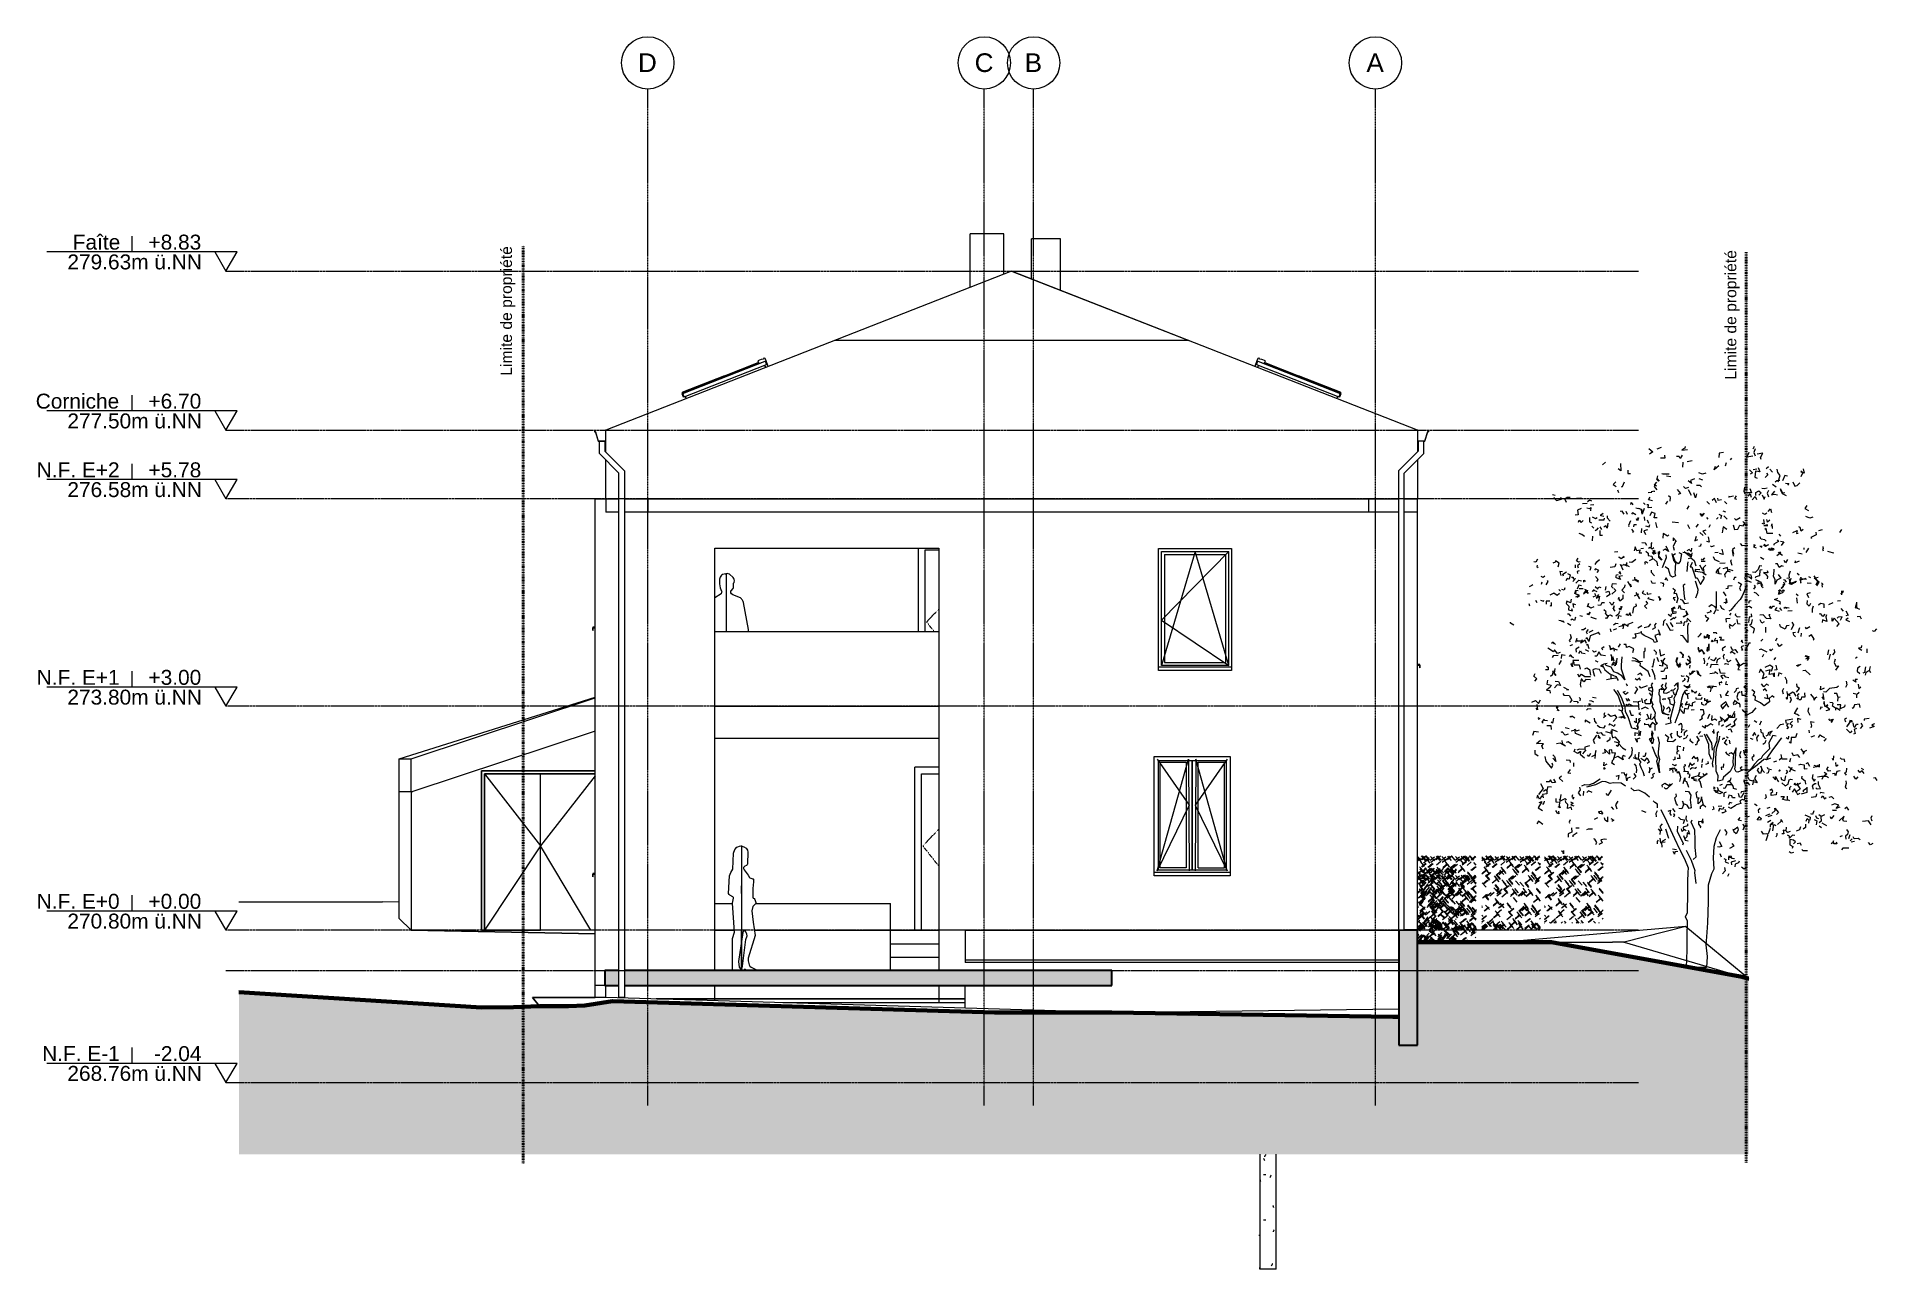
# Model space of a CAD drawing. Header units: millimetres. Extents: x -1484 to 23163, y -4540 to 11969.
import ezdxf

# ---------------------------------------------------------------- set-up
doc = ezdxf.new("R2010")
doc.units = ezdxf.units.MM
for name, pattern in [('Center', [40, 10, -5, 20, -5]), ('CENTER_LINE', [5.5, 2.5, -1.5, 0, -1.5]), ('Dash', [6, 3, -3]), ('Grid Line', [22.225, 12.7, -3.175, 3.175, -3.175])]:
    doc.linetypes.add(name, pattern=pattern)
for name, color, linetype, lineweight in [('A-DETL', 90, 'Continuous', 9), ('A-DETL-GENF', 92, 'Continuous', 9), ('A-DOOR', 31, 'Continuous', 18), ('A-DOOR-FRAM', 31, 'Continuous', 18), ('A-FLOR', 192, 'Continuous', 18), ('A-FLOR-LEVL', 51, 'Continuous', 9), ('A-FLOR-PATT', 8, 'Continuous', 35), ('A-GENM', 13, 'Continuous', 9), ('A-GLAZ', 151, 'Continuous', 18), ('A-ROOF', 132, 'Continuous', 9), ('A-ROOF-OTLN', 132, 'Continuous', 9), ('A-WALL', 113, 'Continuous', 18), ('A-WALL-PATT', 111, 'Continuous', 35), ('C-BLDG-PADS', 91, 'Continuous', 9), ('C-TOPO', 7, 'Continuous', 9), ('G-ANNO-TEXT', 231, 'Continuous', 9), ('G-IMPT', 8, 'Continuous', 9), ('I-FURN', 30, 'Continuous', 9), ('S-COLS', 52, 'Continuous', 9), ('S-GRID', 1, 'Continuous', 9), ('S-GRID-IDEN', 1, 'Continuous', 9), ('S-STRS', 31, 'Continuous', 9)]:
    doc.layers.add(name, color=color, linetype=linetype, lineweight=lineweight)
doc.styles.add('Arial', font='arial.ttf', dxfattribs={"height": 200})
doc.styles.add('Arial_1', font='arial.ttf', dxfattribs={"height": 150})
doc.styles.add('Arial_2', font='arial.ttf', dxfattribs={"height": 250})

msp = doc.modelspace()

# ---------------------------------------------------------------- texts
at = {"layer": 'A-FLOR-LEVL', "char_height": 200, "attachment_point": 1, "style": 'Arial'}
for s, insert, width in [('Faîte', (-1002, 9318), 785.65), ('+8.83', (12, 9318), 873.84), ('279.63m ü.NN', (-1074, 9053), 2228.69), ('Corniche', (-1498, 7188), 1386.92), ('+6.70', (12, 7188), 873.84), ('277.50m ü.NN', (-1074, 6923), 2228.69), ('N.F. E+2', (-1485, 6268), 1370.89), ('+5.78', (12, 6268), 873.84), ('276.58m ü.NN', (-1074, 6003), 2228.69), ('N.F. E+1', (-1485, 3488), 1370.89), ('+3.00', (12, 3488), 873.84), ('273.80m ü.NN', (-1074, 3223), 2228.69), ('N.F. E+0', (-1485, 488), 1370.89), ('+0.00', (12, 488), 873.84), ('270.80m ü.NN', (-1074, 223), 2228.69), ('N.F. E-1', (-1412, -1552), 1282.7), ('-2.04', (85, -1552), 785.65), ('268.76m ü.NN', (-1074, -1817), 2228.69)]:
    msp.add_mtext(s, dxfattribs=dict(at, insert=insert, width=width))
at = {"layer": 'G-ANNO-TEXT', "color": 7, "char_height": 150, "width": 2084.39, "attachment_point": 1, "rotation": 90, "style": 'Arial_1'}
for insert in [(4729, 7429), (21126, 7376)]:
    msp.add_mtext('Limite de propriété', dxfattribs=dict(at, insert=insert))

# ---------------------------------------------------------------- blocks, each defined once
blk = doc.blocks.new('Entourage_RPC_Female - Florence-376749-Façade Est')
at = {"layer": 'A-DETL-GENF'}
for p, q in [((7839, 818), (7848, 1033)), ((7848, 1033), (7864, 1081)), ((7864, 1081), (7893, 1115)), ((7893, 1115), (7940, 1131)), ((7940, 1131), (7987, 1119)), ((7952, 1128), (7952, 1136)), ((7952, 1136), (7952, 1119)), ((7952, 1119), (7952, 1079)), ((7952, 1079), (7952, 1026)), ((7952, 1026), (7952, 847)), ((7987, 1119), (8016, 1100)), ((8016, 1100), (8032, 1075)), ((8032, 1075), (8038, 1048)), ((8038, 1048), (8032, 889)), ((7795, 729), (7812, 776)), ((7812, 776), (7839, 818)), ((7952, 847), (7952, 832)), ((7952, 832), (7952, 794)), ((7952, 794), (7952, 682)), ((7999, 859), (7981, 842)), ((7981, 842), (7982, 827)), ((7982, 827), (7989, 811)), ((7989, 811), (8045, 740)), ((8021, 869), (7999, 859)), ((8028, 875), (8021, 869)), ((8032, 889), (8028, 875)), ((8045, 740), (8059, 708)), ((7781, 493), (7795, 729)), ((7952, 682), (7952, 553)), ((7952, 583), (7952, 596)), ((7952, 527), (7952, 596)), ((7952, 583), (7952, 522)), ((7952, 553), (7952, 522)), ((7952, 509), (7952, 527)), ((7952, 522), (7952, 492)), ((7952, 522), (7952, 378)), ((7952, 497), (7952, 509)), ((7952, 492), (7952, 497)), ((8059, 708), (8067, 702)), ((8067, 702), (8078, 697)), ((8078, 697), (8091, 694)), ((8091, 694), (8102, 691)), ((8102, 691), (8111, 687)), ((8105, 559), (8104, 443)), ((8114, 650), (8105, 559)), ((8111, 687), (8116, 683)), ((8116, 683), (8114, 650)), ((7787, 480), (7781, 493)), ((7798, 470), (7787, 480)), ((7838, 448), (7798, 470)), ((7831, 365), (7846, 432)), ((7860, -24), (7831, 365)), ((7846, 441), (7838, 448)), ((7846, 432), (7846, 441)), ((7952, 378), (7952, 319)), ((7952, 319), (7952, 277)), ((7952, 277), (7952, 250)), ((7952, 250), (7952, 234)), ((8106, 317), (8094, 259)), ((8094, 259), (8108, 110)), ((8104, 443), (8112, 432)), ((8139, 353), (8106, 317)), ((8112, 432), (8122, 425)), ((8122, 425), (8131, 414)), ((8131, 414), (8143, 384)), ((8144, 359), (8139, 353)), ((8143, 384), (8145, 370)), ((8145, 370), (8144, 359)), ((7952, 234), (7952, 216)), ((7952, 216), (7952, 208)), ((7952, 208), (7952, 35)), ((7952, 35), (7952, 12)), ((7952, 12), (7952, -32)), ((7972, -29), (7997, 6)), ((8004, -4), (7997, 6)), ((8108, 110), (8137, -70)), ((7831, -540), (7834, -112)), ((7834, -112), (7860, -24)), ((7972, -29), (7915, -417)), ((7952, -540), (7952, -5)), ((7952, -32), (7952, -469)), ((7952, -452), (7952, -163)), ((7952, -163), (7952, -525)), ((7967, -480), (8012, -122)), ((8025, -50), (8004, -4)), ((8012, -122), (8028, -75)), ((8028, -75), (8025, -50)), ((8137, -70), (8045, -372)), ((7915, -417), (7924, -494)), ((7952, -468), (7952, -452)), ((7952, -520), (7952, -468)), ((7952, -469), (7952, -479)), ((7952, -479), (7952, -489)), ((7952, -489), (7952, -528)), ((7964, -503), (7967, -480)), ((8045, -372), (8043, -408)), ((8043, -408), (8057, -464)), ((8057, -464), (8067, -481)), ((8067, -481), (8081, -494)), ((7924, -494), (7948, -529)), ((7948, -529), (7958, -520)), ((7952, -525), (7952, -520)), ((7952, -528), (7952, -540)), ((7958, -520), (7964, -503)), ((7991, -526), (7988, -540)), ((7993, -525), (7991, -526)), ((7994, -525), (7993, -525)), ((8001, -527), (7994, -525)), ((8019, -540), (8001, -527)), ((8081, -494), (8147, -526)), ((8147, -526), (8149, -540))]:
    blk.add_line(p, q, dxfattribs=at)
blk = doc.blocks.new('Entourage_RPC_Male - Alex-376316-Façade Est')
at = {"layer": 'A-DETL-GENF'}
for p, q in [((7661, 4705), (7658, 4685)), ((7658, 4685), (7658, 4642)), ((7668, 4728), (7661, 4705)), ((7686, 4756), (7668, 4728)), ((7697, 4765), (7686, 4756)), ((7704, 4768), (7697, 4765)), ((7762, 4778), (7704, 4768)), ((7749, 4771), (7749, 4763)), ((7749, 4763), (7749, 4764)), ((7749, 4764), (7749, 4762)), ((7749, 4762), (7749, 4759)), ((7749, 4759), (7749, 4754)), ((7749, 4754), (7749, 4749)), ((7749, 4749), (7749, 4743)), ((7749, 4743), (7749, 4737)), ((7749, 4737), (7749, 4728)), ((7749, 4728), (7749, 4720)), ((7749, 4720), (7749, 4712)), ((7749, 4712), (7749, 4700)), ((7749, 4700), (7749, 4695)), ((7749, 4695), (7749, 4580)), ((7773, 4776), (7762, 4778)), ((7791, 4769), (7773, 4776)), ((7842, 4726), (7791, 4769)), ((7850, 4714), (7842, 4726)), ((7855, 4700), (7850, 4714)), ((7858, 4683), (7855, 4700)), ((7857, 4665), (7858, 4683)), ((7680, 4509), (7598, 4455)), ((7658, 4642), (7668, 4585)), ((7668, 4585), (7687, 4544)), ((7688, 4523), (7680, 4509)), ((7687, 4544), (7689, 4534)), ((7689, 4534), (7688, 4523)), ((7749, 4580), (7749, 4563)), ((7749, 4563), (7749, 4508)), ((7749, 4508), (7749, 4483)), ((7749, 4483), (7749, 4466)), ((7749, 4466), (7749, 4000)), ((7811, 4535), (7813, 4545)), ((7812, 4521), (7811, 4535)), ((7821, 4507), (7812, 4521)), ((7813, 4545), (7818, 4553)), ((7818, 4553), (7837, 4572)), ((7839, 4495), (7821, 4507)), ((7837, 4572), (7842, 4580)), ((7939, 4452), (7839, 4495)), ((7842, 4580), (7845, 4590)), ((7845, 4642), (7846, 4645)), ((7847, 4598), (7845, 4642)), ((7845, 4590), (7847, 4598)), ((7846, 4645), (7847, 4648)), ((7847, 4648), (7849, 4651)), ((7849, 4651), (7852, 4655)), ((7852, 4655), (7854, 4659)), ((7854, 4659), (7856, 4662)), ((7856, 4662), (7857, 4665)), ((7954, 4441), (7939, 4452)), ((7960, 4433), (7954, 4441)), ((7966, 4424), (7960, 4433)), ((7971, 4413), (7966, 4424)), ((7976, 4402), (7971, 4413)), ((7980, 4391), (7976, 4402)), ((8049, 4028), (7980, 4391)), ((8048, 4000), (8049, 4028))]:
    blk.add_line(p, q, dxfattribs=at)
blk = doc.blocks.new('TREE 7M - Baum_29a_dwg-394110-Façade Est')
at = {"layer": 'G-IMPT'}
for p, q in [((20268, 6466), (20211, 6446)), ((21514, 6481), (21498, 6445)), ((19525, 6271), (19486, 6233)), ((20558, 6271), (20557, 6202)), ((20685, 6290), (20618, 6274)), ((21139, 6260), (21128, 6217)), ((21214, 6326), (21195, 6300)), ((21549, 6177), (21500, 6169)), ((21707, 6210), (21674, 6180)), ((21761, 6136), (21724, 6178)), ((20206, 6041), (20233, 6017)), ((20277, 6118), (20335, 6112)), ((20379, 6110), (20291, 6111)), ((20398, 6074), (20340, 6081)), ((20828, 6028), (20781, 6048)), ((21808, 5937), (21763, 5973)), ((18851, 5823), (18814, 5835)), ((19281, 5715), (19215, 5711)), ((19323, 5698), (19367, 5704)), ((19684, 5899), (19697, 5865)), ((20054, 5702), (20034, 5727)), ((20143, 5865), (20098, 5862)), ((20355, 5748), (20327, 5706)), ((20641, 5685), (20613, 5643)), ((20632, 5905), (20671, 5830)), ((20915, 5708), (20882, 5745)), ((21149, 5713), (21116, 5742)), ((19795, 5614), (19816, 5576)), ((20051, 5490), (20047, 5540)), ((20083, 5499), (20102, 5454)), ((20195, 5461), (20214, 5392)), ((20501, 5460), (20417, 5466)), ((20621, 5436), (20649, 5383)), ((20764, 5439), (20733, 5399)), ((20900, 5506), (20883, 5531)), ((20926, 5429), (20907, 5396)), ((21035, 5531), (21011, 5506)), ((21136, 5601), (21102, 5613)), ((21692, 5432), (21647, 5418)), ((21752, 5442), (21743, 5407)), ((19341, 5415), (19368, 5385)), ((19349, 5278), (19344, 5215)), ((19450, 5406), (19471, 5367)), ((20007, 5381), (20001, 5324)), ((20833, 5288), (20786, 5327)), ((21699, 5419), (21643, 5417)), ((21872, 5281), (21851, 5308)), ((22426, 5364), (22377, 5351)), ((22683, 5369), (22658, 5327)), ((19689, 5070), (19647, 5064)), ((20033, 5115), (19999, 5108)), ((20192, 5039), (20182, 5080)), ((20806, 4943), (20859, 4943)), ((21034, 5061), (20987, 5058)), ((21238, 5010), (21227, 5086)), ((21645, 4967), (21599, 4994)), ((22160, 5036), (22101, 5050)), ((22179, 5124), (22180, 5101)), ((22243, 5119), (22209, 5059)), ((19117, 4895), (19118, 4854)), ((20046, 4908), (20066, 4914)), ((21055, 4919), (21127, 4923)), ((21236, 4814), (21177, 4833)), ((21532, 4697), (21584, 4677)), ((22119, 4759), (22091, 4781)), ((22245, 4739), (22271, 4727)), ((18517, 4505), (18480, 4501)), ((18673, 4661), (18663, 4632)), ((18901, 4567), (18921, 4541)), ((19227, 4574), (19172, 4575)), ((19527, 4604), (19518, 4558)), ((19966, 4504), (19909, 4474)), ((19931, 4526), (19980, 4442)), ((20241, 4470), (20254, 4430)), ((20267, 4446), (20254, 4428)), ((20307, 4644), (20261, 4654)), ((21102, 4535), (21135, 4479)), ((22105, 4481), (22076, 4503)), ((22084, 4455), (22089, 4382)), ((22278, 4647), (22226, 4651)), ((22419, 4652), (22441, 4630)), ((22432, 4594), (22427, 4634)), ((22684, 4549), (22683, 4494)), ((18498, 4378), (18508, 4348)), ((18586, 4424), (18607, 4391)), ((19218, 4202), (19182, 4214)), ((19731, 4342), (19724, 4299)), ((21204, 4247), (21185, 4222)), ((21886, 4282), (21860, 4318)), ((21954, 4310), (21929, 4323)), ((22023, 4277), (21965, 4273)), ((22567, 4386), (22511, 4359)), ((22672, 4415), (22631, 4410)), ((22710, 4273), (22680, 4309)), ((18901, 4154), (18966, 4141)), ((18976, 4124), (18926, 4145)), ((19017, 4112), (19059, 4089)), ((19357, 4016), (19301, 3990)), ((19423, 3992), (19448, 3960)), ((19589, 4038), (19597, 3999)), ((19672, 4038), (19626, 4020)), ((20011, 4078), (19958, 4046)), ((20389, 4122), (20428, 4063)), ((21667, 4061), (21667, 3987)), ((22124, 4051), (22098, 3981)), ((22147, 3980), (22142, 3936)), ((19049, 3815), (19089, 3826)), ((19250, 3761), (19295, 3739)), ((19723, 3835), (19695, 3794)), ((21603, 3874), (21631, 3899)), ((21817, 3914), (21803, 3875)), ((22513, 3758), (22497, 3688)), ((22534, 3698), (22515, 3628)), ((23024, 3768), (23022, 3718)), ((18931, 3612), (18898, 3562)), ((19428, 3593), (19392, 3608)), ((20239, 3595), (20217, 3652)), ((20656, 3553), (20648, 3512)), ((20649, 3424), (20701, 3457)), ((20892, 3578), (20878, 3544)), ((20916, 3662), (20900, 3626)), ((21641, 3694), (21623, 3657)), ((21802, 3654), (21780, 3622)), ((22117, 3554), (22079, 3544)), ((22140, 3560), (22092, 3532)), ((22896, 3659), (22873, 3642)), ((19598, 3417), (19596, 3363)), ((19821, 3270), (19804, 3303)), ((20156, 3255), (20113, 3243)), ((20936, 3230), (20925, 3195)), ((19401, 3108), (19352, 3119)), ((19954, 3057), (19894, 3059)), ((20008, 3104), (20022, 3045)), ((20107, 3180), (20137, 3143)), ((21059, 3163), (21072, 3117)), ((22877, 3161), (22840, 3171)), ((20373, 2854), (20358, 2832)), ((20710, 2954), (20670, 2948)), ((20915, 2893), (20890, 2831)), ((21103, 2750), (21080, 2730)), ((21204, 2760), (21135, 2722)), ((21439, 2720), (21457, 2755)), ((21550, 2785), (21516, 2805)), ((21607, 2802), (21585, 2749)), ((19038, 2698), (18984, 2710)), ((19099, 2676), (19063, 2666)), ((19992, 2666), (19984, 2603)), ((20795, 2662), (20765, 2627)), ((20827, 2599), (20788, 2597)), ((21167, 2575), (21145, 2592)), ((21195, 2499), (21186, 2548)), ((21502, 2556), (21468, 2569)), ((22249, 2681), (22254, 2644)), ((22278, 2591), (22329, 2608)), ((22480, 2567), (22450, 2534)), ((19096, 2242), (19095, 2196)), ((19262, 2416), (19216, 2363)), ((20568, 2455), (20565, 2402)), ((20822, 2297), (20814, 2247)), ((21815, 2264), (21776, 2250)), ((21876, 2302), (21848, 2279)), ((22001, 2302), (21987, 2252)), ((22217, 2407), (22171, 2388)), ((20429, 2113), (20428, 2149)), ((21187, 1993), (21225, 1939)), ((22982, 2151), (22952, 2166)), ((19228, 1864), (19226, 1804)), ((21087, 1954), (21051, 1940)), ((19418, 1506), (19371, 1485)), ((19635, 1618), (19604, 1652)), ((20067, 1579), (20010, 1599)), ((20420, 1630), (20451, 1587)), ((21034, 1662), (21082, 1667)), ((21555, 1666), (21518, 1689)), ((21724, 1554), (21665, 1533)), ((21724, 1644), (21684, 1632)), ((21750, 1538), (21699, 1521)), ((19172, 1368), (19127, 1369)), ((20329, 1361), (20370, 1232)), ((20813, 1470), (20817, 1440)), ((21739, 1471), (21693, 1444)), ((21706, 1297), (21735, 1369)), ((22417, 1372), (22384, 1393)), ((22490, 1399), (22428, 1433)), ((22696, 1264), (22663, 1252)), ((22797, 1277), (22779, 1226)), ((20421, 1089), (20475, 1083)), ((21080, 978), (21061, 1022)), ((22830, 1225), (22801, 1199)), ((22860, 1191), (22816, 1182)), ((21164, 727), (21179, 760))]:
    blk.add_line(p, q, dxfattribs=at)
at = {"layer": 'G-IMPT', "flags": 128}
for points in [[(20103, 6455), (20158, 6409), (20115, 6378)], [(20592, 6480), (20588, 6457), (20548, 6433), (20622, 6442)], [(21527, 6449), (21512, 6400), (21528, 6356)], [(19726, 6252), (19729, 6154), (19694, 6181)], [(19822, 6163), (19823, 6120), (19861, 6118)], [(20315, 6365), (20319, 6326), (20263, 6322)], [(20553, 6363), (20526, 6319), (20509, 6348), (20476, 6348)], [(21040, 6222), (20979, 6166), (20999, 6215)], [(21103, 6402), (21048, 6391), (21042, 6335)], [(21498, 6352), (21415, 6338), (21447, 6404)], [(21452, 6169), (21492, 6126), (21463, 6111)], [(21568, 6200), (21593, 6143), (21532, 6151), (21525, 6069), (21556, 6058)], [(21609, 6308), (21599, 6335), (21633, 6389), (21556, 6377)], [(21838, 6009), (21863, 6091), (21832, 6130), (21822, 6177)], [(22172, 6180), (22185, 6123), (22143, 6135)], [(19662, 6005), (19629, 5970), (19668, 5944)], [(19774, 6002), (19746, 5940), (19734, 5936)], [(20201, 6000), (20175, 5946), (20214, 5898)], [(20212, 5947), (20182, 5965), (20212, 6003)], [(20249, 6018), (20217, 6054), (20225, 6087)], [(20636, 5933), (20597, 5917), (20567, 5946)], [(20718, 6048), (20661, 6026), (20675, 5986), (20631, 6021)], [(20809, 5938), (20791, 5959), (20745, 5957)], [(20869, 6124), (20822, 6108), (20773, 6128)], [(21385, 5934), (21375, 5882), (21389, 5853), (21398, 5867)], [(21456, 5918), (21481, 5861), (21421, 5862)], [(21689, 5924), (21650, 5912), (21619, 5919)], [(21681, 6124), (21698, 6100), (21663, 6063)], [(21796, 6005), (21820, 6027), (21861, 6031)], [(21862, 5916), (21896, 5861), (21928, 5864)], [(21963, 6085), (21928, 6092), (21894, 6022)], [(21934, 5990), (21979, 5986), (21960, 5963)], [(22035, 6006), (22059, 5949), (22092, 5958), (22126, 5992)], [(22139, 6153), (22166, 6134), (22140, 6076)], [(18831, 5798), (18868, 5756), (18933, 5775), (18927, 5796)], [(19052, 5796), (19013, 5799), (18982, 5776), (18999, 5734)], [(19138, 5789), (19194, 5793), (19204, 5784)], [(19342, 5747), (19313, 5761), (19285, 5740)], [(19863, 5705), (19870, 5731), (19890, 5697)], [(20143, 5663), (20095, 5660), (20100, 5701), (20077, 5699)], [(20153, 5752), (20101, 5768), (20123, 5801)], [(20179, 5873), (20181, 5881), (20134, 5875)], [(20389, 5748), (20396, 5798), (20369, 5818)], [(20484, 5904), (20529, 5850), (20497, 5839)], [(20744, 5847), (20730, 5793), (20706, 5858)], [(21012, 5725), (20985, 5783), (20953, 5759)], [(21026, 5790), (21029, 5762), (21078, 5770)], [(21240, 5814), (21175, 5801), (21186, 5821)], [(21273, 5820), (21252, 5784), (21279, 5773)], [(21436, 5814), (21464, 5845), (21473, 5801)], [(21489, 5764), (21527, 5812), (21545, 5770)], [(21539, 5826), (21536, 5866), (21580, 5886), (21608, 5862), (21579, 5829)], [(21622, 5831), (21648, 5777), (21663, 5810)], [(21707, 5891), (21691, 5856), (21709, 5805)], [(21786, 5880), (21749, 5835), (21789, 5843), (21828, 5834)], [(21864, 5906), (21889, 5849), (21942, 5826)], [(22221, 5689), (22194, 5649), (22242, 5621)], [(19198, 5650), (19151, 5626), (19160, 5567), (19120, 5560)], [(19165, 5467), (19173, 5495), (19199, 5461), (19226, 5491)], [(19276, 5658), (19313, 5649), (19328, 5662), (19322, 5617)], [(19311, 5528), (19311, 5471), (19338, 5459)], [(19347, 5537), (19391, 5516), (19413, 5529)], [(19437, 5499), (19505, 5499), (19512, 5520)], [(19501, 5542), (19463, 5552), (19460, 5566), (19494, 5589)], [(19557, 5453), (19546, 5386), (19528, 5419), (19500, 5399)], [(19545, 5553), (19546, 5524), (19589, 5479)], [(19773, 5574), (19746, 5616), (19722, 5608)], [(19860, 5484), (19832, 5424), (19835, 5411)], [(19930, 5566), (19888, 5594), (19874, 5572)], [(19906, 5405), (19909, 5435), (19938, 5437)], [(19931, 5661), (20006, 5641), (20014, 5600), (20005, 5617)], [(19966, 5526), (19955, 5483), (19938, 5511)], [(19957, 5531), (19948, 5490), (19941, 5510)], [(20041, 5648), (20016, 5575), (20005, 5638), (19972, 5648)], [(20058, 5418), (20109, 5405), (20120, 5436)], [(20217, 5524), (20175, 5526), (20190, 5585), (20139, 5599), (20120, 5552)], [(20791, 5573), (20831, 5576), (20804, 5549)], [(20847, 5588), (20813, 5545), (20793, 5583)], [(21040, 5575), (21078, 5558), (21064, 5513)], [(21153, 5507), (21121, 5539), (21108, 5552)], [(21235, 5433), (21250, 5368), (21298, 5372), (21325, 5426), (21368, 5416), (21389, 5450), (21365, 5475)], [(21327, 5524), (21276, 5494), (21251, 5516)], [(21639, 5501), (21649, 5440), (21623, 5450)], [(21686, 5587), (21656, 5568), (21629, 5586)], [(21725, 5493), (21696, 5469), (21683, 5503)], [(21705, 5610), (21732, 5647), (21748, 5598)], [(21753, 5446), (21755, 5386), (21767, 5393)], [(22302, 5532), (22262, 5522), (22209, 5544)], [(19241, 5275), (19209, 5303), (19170, 5315)], [(19428, 5389), (19401, 5361), (19386, 5350)], [(19448, 5357), (19450, 5292), (19483, 5291)], [(19871, 5371), (19901, 5338), (19888, 5329)], [(20079, 5156), (20060, 5187), (20013, 5191)], [(20085, 5363), (20037, 5350), (20058, 5303)], [(20144, 5194), (20135, 5179), (20134, 5131)], [(20374, 5296), (20356, 5280), (20297, 5313), (20294, 5251)], [(20463, 5206), (20429, 5142), (20442, 5093)], [(20476, 5210), (20432, 5258), (20431, 5219)], [(20740, 5277), (20719, 5219), (20763, 5233)], [(20803, 5176), (20797, 5145), (20776, 5141)], [(20870, 5360), (20826, 5347), (20869, 5300)], [(20898, 5269), (20914, 5199), (20883, 5207)], [(21150, 5369), (21099, 5404), (21088, 5326)], [(21429, 5154), (21361, 5152), (21334, 5182)], [(21676, 5214), (21659, 5232), (21611, 5240), (21593, 5272)], [(21764, 5314), (21688, 5314), (21677, 5383), (21656, 5369)], [(21825, 5228), (21842, 5206), (21778, 5174), (21780, 5158)], [(21867, 5214), (21911, 5204), (21878, 5155)], [(22035, 5327), (22093, 5354), (22081, 5313), (22105, 5318)], [(22173, 5370), (22143, 5348), (22133, 5395), (22115, 5403)], [(22339, 5335), (22344, 5298), (22275, 5262), (22281, 5247)], [(18615, 4970), (18590, 4930), (18565, 4937)], [(18891, 4867), (18906, 4916), (18855, 4951), (18852, 4930), (18817, 4919)], [(19186, 4937), (19164, 4932), (19135, 4949), (19157, 4984)], [(19385, 4902), (19407, 4937), (19443, 4965)], [(19774, 4997), (19734, 4978), (19701, 5000)], [(19775, 5008), (19736, 4975), (19704, 4998)], [(19932, 4967), (19877, 4928), (19841, 4930)], [(20012, 5050), (19979, 5050), (19988, 5090), (19944, 5082), (19923, 5135), (19910, 5085)], [(20091, 4918), (20066, 4937), (20045, 4923)], [(20064, 5078), (20096, 5051), (20095, 5020), (20145, 5013), (20155, 4972), (20108, 4948)], [(20172, 5125), (20151, 5107), (20123, 5126), (20102, 5114)], [(20170, 5091), (20191, 5080), (20151, 5050), (20201, 5054)], [(20158, 5090), (20171, 5059), (20168, 5035)], [(20226, 4880), (20215, 4931), (20166, 4974)], [(20231, 5068), (20233, 4996), (20274, 4957)], [(20282, 4961), (20238, 5010), (20254, 5066), (20239, 5075)], [(20333, 5031), (20335, 4991), (20284, 4854)], [(20332, 5150), (20368, 5074), (20322, 5107), (20292, 5086)], [(20413, 5048), (20436, 4954), (20462, 4924), (20452, 4782), (20460, 4746), (20423, 4730), (20396, 4746), (20366, 4836), (20323, 4870)], [(20507, 5061), (20543, 5042), (20524, 4941), (20498, 4910), (20462, 4937), (20426, 5027), (20463, 5047)], [(20679, 5018), (20635, 5045), (20562, 5061)], [(20682, 5056), (20673, 4998), (20628, 5031), (20578, 5071)], [(20678, 5118), (20671, 5072), (20643, 5100), (20615, 5085)], [(20616, 4808), (20628, 4904), (20631, 4937)], [(20637, 4979), (20669, 4991), (20712, 4954), (20736, 4882)], [(20848, 4989), (20823, 4960), (20809, 4974)], [(20978, 5148), (20944, 5138), (20931, 5144)], [(20965, 5008), (20986, 4967), (21046, 4942)], [(21081, 5106), (21102, 5032), (21052, 5045)], [(21213, 4960), (21200, 4948), (21215, 4892)], [(21255, 5125), (21225, 5099), (21237, 5037)], [(21507, 5161), (21529, 5165), (21508, 5137), (21543, 5121)], [(21593, 5149), (21620, 5130), (21618, 5149)], [(21700, 5159), (21666, 5142), (21642, 5158)], [(21709, 5163), (21672, 5150), (21651, 5167)], [(21773, 5093), (21726, 5090), (21705, 5104)], [(21786, 5101), (21739, 5114), (21736, 5098), (21711, 5114)], [(21778, 5109), (21748, 5120), (21730, 5083)], [(21861, 5073), (21866, 5051), (21818, 5017)], [(21896, 5019), (21858, 5043), (21841, 5063)], [(21961, 4967), (21936, 4921), (21918, 4954)], [(22119, 4946), (22063, 4922), (22067, 4947)], [(22437, 5141), (22441, 5108), (22432, 5107), (22440, 5082)], [(22498, 5079), (22559, 5059), (22583, 5058)], [(18608, 4893), (18607, 4874), (18622, 4860)], [(18714, 4743), (18690, 4727), (18665, 4740)], [(18742, 4685), (18751, 4673), (18727, 4628)], [(18950, 4801), (18911, 4806), (18926, 4753)], [(18961, 4743), (18954, 4772), (19002, 4802)], [(19017, 4781), (19050, 4762), (19038, 4705), (19012, 4712), (18993, 4679)], [(19068, 4732), (19092, 4731), (19093, 4709), (19122, 4712), (19085, 4671)], [(19126, 4651), (19168, 4688), (19203, 4683)], [(19171, 4817), (19147, 4807), (19149, 4780)], [(19181, 4908), (19150, 4882), (19160, 4856)], [(19233, 4663), (19234, 4691), (19255, 4676)], [(19320, 4826), (19333, 4864), (19300, 4871)], [(19411, 4791), (19437, 4820), (19392, 4843), (19376, 4823)], [(19410, 4672), (19427, 4700), (19389, 4737)], [(19665, 4907), (19651, 4869), (19587, 4860)], [(19661, 4725), (19670, 4763), (19693, 4764)], [(19751, 4747), (19703, 4740), (19724, 4699), (19670, 4719)], [(19704, 4795), (19728, 4776), (19715, 4808)], [(19792, 4897), (19728, 4885), (19725, 4898), (19755, 4829)], [(19812, 4919), (19798, 4894), (19815, 4878), (19767, 4902)], [(19844, 4870), (19812, 4885), (19811, 4928)], [(19886, 4689), (19929, 4699), (19965, 4683)], [(19966, 4662), (19923, 4690), (19917, 4728)], [(20137, 4826), (20134, 4797), (20180, 4748)], [(20358, 4683), (20339, 4722), (20317, 4689)], [(20683, 4926), (20658, 4870), (20679, 4869), (20701, 4803), (20730, 4719), (20753, 4722), (20797, 4632), (20851, 4717), (20834, 4743)], [(20789, 4827), (20726, 4831), (20723, 4800)], [(20873, 4756), (20822, 4791), (20763, 4800), (20726, 4812)], [(20785, 4895), (20801, 4864), (20825, 4823), (20838, 4829)], [(20867, 4893), (20831, 4856), (20844, 4768)], [(21031, 4838), (21002, 4793), (21034, 4784)], [(21062, 4859), (21031, 4829), (21041, 4777), (21078, 4773)], [(21198, 4796), (21164, 4817), (21157, 4859), (21096, 4841)], [(21174, 4808), (21143, 4800), (21116, 4767), (21127, 4732)], [(21276, 4724), (21250, 4725), (21238, 4690)], [(21384, 4728), (21398, 4693), (21474, 4665)], [(21406, 4738), (21447, 4736), (21485, 4709)], [(21484, 4722), (21473, 4757), (21446, 4760), (21420, 4782)], [(21620, 4876), (21587, 4881), (21569, 4831), (21527, 4793), (21494, 4795)], [(21622, 4830), (21593, 4823), (21589, 4750), (21536, 4734), (21527, 4718)], [(21688, 4820), (21698, 4790), (21641, 4792), (21667, 4775), (21692, 4741), (21688, 4709)], [(21835, 4768), (21871, 4715), (21820, 4690), (21798, 4637), (21795, 4693), (21775, 4742), (21785, 4811), (21782, 4837)], [(21909, 4872), (21885, 4880), (21849, 4860), (21830, 4910), (21801, 4908)], [(21950, 4661), (21932, 4691), (21906, 4695)], [(21999, 4809), (21981, 4758), (21983, 4717), (21955, 4711)], [(22075, 4670), (21999, 4640), (21987, 4705)], [(22084, 4670), (22015, 4633), (21990, 4642), (22001, 4701)], [(22007, 4715), (21995, 4665), (22011, 4656), (22072, 4665)], [(22215, 4699), (22128, 4707), (22141, 4658)], [(22208, 4711), (22148, 4696), (22142, 4731), (22135, 4651)], [(22314, 4749), (22365, 4670), (22342, 4623)], [(22355, 4614), (22386, 4664), (22320, 4717), (22374, 4729)], [(18551, 4629), (18540, 4619), (18500, 4601)], [(18908, 4512), (18879, 4484), (18832, 4514), (18780, 4491)], [(18981, 4586), (18971, 4557), (18940, 4565)], [(19066, 4436), (19054, 4385), (19007, 4409), (18996, 4376), (19034, 4341), (19028, 4293), (19082, 4280), (19072, 4308)], [(19127, 4466), (19171, 4479), (19113, 4512), (19127, 4554), (19157, 4552)], [(19147, 4464), (19175, 4483), (19117, 4513), (19136, 4541)], [(19202, 4614), (19167, 4622), (19145, 4570)], [(19261, 4558), (19294, 4513), (19259, 4528), (19232, 4501)], [(19244, 4571), (19287, 4549), (19256, 4546), (19236, 4516)], [(19411, 4534), (19374, 4550), (19347, 4539), (19373, 4566)], [(19377, 4517), (19394, 4478), (19357, 4463)], [(19384, 4604), (19423, 4576), (19437, 4600), (19463, 4592)], [(19431, 4500), (19400, 4447), (19446, 4477), (19430, 4408)], [(19528, 4529), (19569, 4543), (19583, 4497), (19538, 4465)], [(19673, 4637), (19613, 4643), (19605, 4605), (19628, 4584)], [(19636, 4580), (19661, 4550), (19611, 4502)], [(19758, 4493), (19755, 4442), (19718, 4409), (19704, 4457), (19688, 4429)], [(19785, 4628), (19778, 4595), (19741, 4555), (19780, 4518)], [(19855, 4642), (19866, 4601), (19825, 4673)], [(20032, 4545), (20014, 4514), (20059, 4498)], [(20134, 4507), (20088, 4499), (20086, 4524)], [(20176, 4417), (20098, 4442), (20103, 4462)], [(20193, 4648), (20155, 4647), (20136, 4682)], [(20230, 4471), (20248, 4451), (20248, 4418)], [(20300, 4607), (20306, 4639), (20282, 4646)], [(20427, 4582), (20457, 4558), (20441, 4512), (20470, 4514), (20491, 4445), (20476, 4380)], [(20461, 4459), (20432, 4453), (20452, 4418)], [(20593, 4636), (20563, 4620), (20577, 4470), (20585, 4428)], [(20725, 4680), (20763, 4568), (20758, 4522), (20729, 4448)], [(21005, 4537), (21008, 4310), (20993, 4333), (20942, 4360), (20907, 4334)], [(21141, 4443), (21151, 4390), (21127, 4377)], [(21220, 4613), (21162, 4611), (21164, 4578), (21134, 4576)], [(21415, 4622), (21354, 4475), (21326, 4432), (21259, 4361), (21203, 4289), (21177, 4276)], [(21301, 4664), (21346, 4638), (21318, 4589), (21333, 4553)], [(21512, 4569), (21531, 4602), (21519, 4624)], [(21580, 4481), (21541, 4516), (21515, 4525)], [(21556, 4639), (21598, 4652), (21613, 4611), (21635, 4590)], [(21561, 4661), (21602, 4672), (21627, 4620)], [(21874, 4369), (21853, 4372), (21867, 4401), (21787, 4431), (21831, 4448)], [(21859, 4566), (21842, 4510), (21901, 4526), (21911, 4564)], [(21925, 4542), (21901, 4554), (21898, 4523), (21842, 4499), (21861, 4526), (21847, 4556)], [(21898, 4554), (21889, 4540), (21860, 4558), (21845, 4511)], [(21908, 4668), (21921, 4638), (21876, 4580)], [(21905, 4638), (21903, 4600), (21879, 4580)], [(22264, 4520), (22221, 4507), (22243, 4458)], [(22709, 4545), (22700, 4522), (22671, 4508)], [(18653, 4424), (18694, 4410), (18700, 4424)], [(18781, 4408), (18732, 4410), (18730, 4367)], [(18797, 4390), (18796, 4340), (18783, 4345)], [(19062, 4209), (19036, 4234), (19017, 4234)], [(19124, 4193), (19110, 4148), (19077, 4167), (19062, 4153)], [(19125, 4361), (19087, 4373), (19096, 4322)], [(19318, 4263), (19296, 4227), (19273, 4240)], [(19370, 4333), (19328, 4316), (19289, 4342), (19297, 4377), (19281, 4326)], [(19313, 4263), (19293, 4228), (19284, 4228)], [(19403, 4167), (19339, 4188), (19327, 4199)], [(19510, 4386), (19477, 4386), (19457, 4349), (19422, 4353)], [(19617, 4205), (19591, 4221), (19552, 4212), (19525, 4246), (19532, 4266), (19501, 4292)], [(19563, 4217), (19537, 4178), (19519, 4180)], [(19636, 4395), (19613, 4356), (19579, 4397)], [(19654, 4274), (19638, 4295), (19641, 4344), (19621, 4301)], [(19710, 4270), (19698, 4236), (19662, 4209)], [(19694, 4172), (19704, 4216), (19732, 4206)], [(19742, 4339), (19725, 4289), (19708, 4315)], [(19868, 4208), (19849, 4253), (19827, 4213), (19815, 4238), (19795, 4222)], [(19930, 4371), (19933, 4340), (19899, 4324), (19884, 4249)], [(20065, 4407), (20085, 4378), (20048, 4340), (20076, 4311)], [(20403, 4239), (20401, 4202), (20364, 4232)], [(20473, 4200), (20446, 4171), (20438, 4186), (20394, 4155)], [(20475, 4261), (20420, 4265), (20414, 4312), (20452, 4333)], [(20456, 4314), (20424, 4304), (20423, 4243), (20470, 4253)], [(20504, 4310), (20517, 4353), (20534, 4305), (20585, 4299)], [(20636, 4384), (20585, 4372), (20562, 4417), (20528, 4433)], [(20602, 4278), (20614, 4221), (20562, 4200)], [(20601, 4285), (20626, 4231), (20569, 4195)], [(20859, 4225), (20866, 4197), (20906, 4180), (20874, 4136)], [(20931, 4290), (20937, 4266), (20883, 4250)], [(21038, 4282), (21003, 4292), (20970, 4233)], [(21116, 4292), (21083, 4309), (21064, 4349)], [(21138, 4435), (21144, 4396), (21111, 4386)], [(21266, 4240), (21260, 4227), (21286, 4199), (21329, 4202)], [(21485, 4313), (21455, 4337), (21411, 4328)], [(21475, 4415), (21447, 4410), (21440, 4379)], [(21475, 4239), (21481, 4199), (21450, 4194), (21441, 4125)], [(21728, 4225), (21711, 4224), (21738, 4172), (21682, 4175), (21634, 4224), (21590, 4219)], [(21762, 4339), (21739, 4311), (21719, 4333)], [(21789, 4336), (21763, 4338), (21743, 4319), (21730, 4343)], [(21819, 4323), (21794, 4291), (21850, 4275)], [(21984, 4316), (21930, 4322), (21912, 4310)], [(22271, 4376), (22252, 4340), (22224, 4368), (22228, 4419)], [(22295, 4258), (22295, 4308), (22310, 4345)], [(22455, 4320), (22452, 4369), (22402, 4378), (22379, 4356)], [(22463, 4234), (22437, 4203), (22410, 4240), (22385, 4235)], [(22486, 4227), (22473, 4197), (22490, 4136), (22430, 4159), (22424, 4122)], [(22673, 4153), (22692, 4198), (22640, 4195), (22628, 4183)], [(22745, 4280), (22775, 4219), (22745, 4213)], [(22885, 4384), (22869, 4318), (22900, 4323)], [(22887, 4397), (22887, 4321), (22925, 4303)], [(22953, 4169), (22935, 4201), (22895, 4197)], [(18298, 4085), (18253, 4113), (18252, 4127)], [(19053, 3966), (19064, 3916), (19037, 3880), (19050, 3863)], [(19261, 4048), (19231, 4023), (19202, 4023)], [(19437, 3990), (19319, 3943), (19301, 3870), (19280, 3919), (19259, 3902)], [(19293, 4029), (19265, 3996), (19280, 3972)], [(19694, 4104), (19663, 4111), (19633, 4089)], [(19760, 4099), (19740, 4075), (19702, 4066)], [(19762, 4039), (19776, 4107), (19830, 4075), (19829, 4102), (19894, 4127)], [(20228, 4027), (20257, 3951), (20235, 3967), (20185, 3950), (20216, 3863), (20180, 3856), (20162, 3889), (20118, 3913), (20043, 3950), (20010, 3969), (20004, 4003), (19997, 3984), (19926, 3966), (19917, 3976), (19932, 3940), (19922, 3912), (19887, 3911)], [(20126, 4105), (20095, 4066), (20044, 4051)], [(20204, 4114), (20181, 4088), (20189, 4051), (20151, 4030)], [(20327, 4161), (20299, 4138), (20295, 4083)], [(20339, 4113), (20392, 4018), (20431, 4024)], [(20530, 4147), (20548, 4113), (20469, 4110)], [(20635, 4113), (20624, 4073), (20629, 3854), (20562, 3943), (20528, 3947)], [(20613, 4162), (20613, 4130), (20577, 4129), (20570, 4080)], [(20618, 4182), (20645, 4156), (20668, 4131)], [(20806, 3979), (20778, 3945), (20761, 3926)], [(20917, 3932), (20852, 3915), (20850, 3945)], [(20855, 3935), (20882, 3932), (20889, 3968), (20910, 3902), (20919, 3953)], [(20968, 3989), (21008, 3989), (21009, 3970)], [(21194, 4178), (21138, 4170), (21139, 4128)], [(21200, 4083), (21181, 4070), (21193, 4042)], [(21265, 4112), (21225, 4073), (21187, 4097)], [(21284, 4161), (21294, 4110), (21328, 4106)], [(21391, 4053), (21431, 4012), (21400, 3992)], [(21487, 4162), (21476, 4101), (21452, 4084)], [(21505, 3978), (21519, 4040), (21465, 4072)], [(21651, 4131), (21619, 4115), (21596, 4160)], [(21983, 4082), (21950, 4079), (21931, 4033), (21868, 4067), (21858, 4101)], [(22018, 4129), (22041, 4092), (22010, 4026)], [(22070, 3929), (22048, 3951), (22038, 3989), (22069, 3992)], [(22260, 4067), (22218, 4038), (22202, 4062)], [(22305, 3889), (22321, 3901), (22282, 3957), (22248, 3936)], [(22624, 4069), (22652, 4106), (22587, 4180), (22559, 4141), (22558, 4186)], [(22772, 4182), (22744, 4160), (22790, 4135)], [(23155, 4038), (23123, 4002), (23102, 4013)], [(18917, 3720), (18881, 3708), (18843, 3758), (18826, 3728), (18752, 3778)], [(18837, 3833), (18825, 3858), (18801, 3842)], [(18855, 3830), (18830, 3855), (18805, 3845)], [(19210, 3872), (19145, 3873), (19139, 3908), (19121, 3855)], [(19170, 3791), (19126, 3766), (19131, 3724)], [(19166, 3706), (19189, 3745), (19202, 3716), (19252, 3706)], [(19270, 3843), (19252, 3888), (19196, 3848), (19217, 3893)], [(19306, 3770), (19288, 3829), (19266, 3817)], [(19399, 3738), (19371, 3725), (19350, 3746)], [(19525, 3675), (19468, 3686), (19436, 3732), (19410, 3673), (19381, 3673)], [(19489, 3754), (19475, 3781), (19507, 3801)], [(19643, 3738), (19636, 3780), (19600, 3763), (19576, 3813)], [(19584, 3812), (19587, 3760), (19620, 3781), (19679, 3756)], [(19889, 3720), (19904, 3772), (19841, 3801), (19804, 3788), (19803, 3830), (19770, 3830)], [(20041, 3643), (20041, 3734), (20056, 3742), (20055, 3783)], [(20203, 3692), (20208, 3720), (20171, 3757)], [(20246, 3762), (20259, 3676), (20318, 3698)], [(20520, 3730), (20565, 3695), (20559, 3650)], [(20531, 3725), (20559, 3691), (20552, 3656)], [(20759, 3777), (20777, 3731), (20817, 3753), (20842, 3699)], [(20853, 3702), (20814, 3756), (20778, 3744), (20768, 3794)], [(20909, 3837), (20908, 3777), (20885, 3786), (20881, 3739)], [(20906, 3826), (20908, 3748), (20892, 3772), (20890, 3733)], [(20970, 3862), (20955, 3884), (20940, 3866)], [(20999, 3913), (20979, 3879), (21021, 3888), (21018, 3846)], [(21112, 3887), (21066, 3884), (21078, 3920), (21048, 3924)], [(21131, 3802), (21085, 3769), (21095, 3742)], [(21112, 3699), (21101, 3667), (21109, 3630)], [(21262, 3700), (21210, 3734), (21192, 3712)], [(21197, 3802), (21223, 3750), (21262, 3761), (21293, 3718)], [(21364, 3845), (21352, 3884), (21343, 3859)], [(21371, 3810), (21343, 3796), (21361, 3754), (21346, 3754)], [(21465, 3845), (21443, 3848), (21403, 3763)], [(21688, 3726), (21609, 3767), (21583, 3755)], [(21764, 3769), (21740, 3744), (21724, 3764)], [(21892, 3829), (21856, 3801), (21827, 3840)], [(22571, 3689), (22597, 3723), (22592, 3760)], [(22952, 3813), (22947, 3784), (22912, 3780), (22959, 3752)], [(18734, 3537), (18755, 3525), (18756, 3488), (18723, 3491)], [(18844, 3508), (18837, 3446), (18861, 3411), (18821, 3476), (18813, 3421), (18788, 3399)], [(18890, 3683), (18822, 3678), (18812, 3655)], [(18985, 3679), (18935, 3689), (18931, 3639)], [(19102, 3651), (19083, 3657), (19057, 3688), (19039, 3669)], [(19105, 3586), (19074, 3575), (19081, 3528), (19058, 3569)], [(19168, 3615), (19085, 3615), (19107, 3554), (19171, 3554), (19184, 3497)], [(19248, 3502), (19276, 3517), (19310, 3495), (19322, 3419)], [(19469, 3440), (19444, 3495), (19385, 3502), (19353, 3489), (19359, 3460), (19378, 3404)], [(19548, 3572), (19500, 3563), (19459, 3542), (19491, 3531)], [(19481, 3561), (19515, 3490), (19582, 3437), (19662, 3398), (19695, 3347)], [(19741, 3663), (19734, 3552), (19736, 3502), (19766, 3407), (19782, 3354), (19744, 3410), (19687, 3443), (19635, 3463), (19600, 3523), (19535, 3547), (19519, 3572)], [(19607, 3614), (19608, 3670), (19594, 3694)], [(19676, 3643), (19669, 3559), (19633, 3592), (19603, 3549)], [(19641, 3606), (19622, 3663), (19608, 3609)], [(19668, 3616), (19655, 3541), (19633, 3564), (19621, 3556)], [(20124, 3396), (20097, 3468), (19989, 3542), (19991, 3578), (19924, 3607), (19875, 3610)], [(19881, 3652), (19924, 3642), (19977, 3599), (20022, 3605)], [(20178, 3634), (20156, 3524), (20143, 3533)], [(20143, 3504), (20180, 3415), (20184, 3359)], [(20265, 3623), (20289, 3584), (20286, 3539), (20244, 3549)], [(20317, 3647), (20287, 3606), (20305, 3572), (20344, 3552), (20350, 3505), (20324, 3511), (20303, 3466), (20266, 3466)], [(20486, 3654), (20467, 3608), (20483, 3567), (20514, 3534), (20523, 3581)], [(20530, 3566), (20514, 3518), (20486, 3554), (20478, 3615), (20495, 3654)], [(20630, 3677), (20655, 3644), (20655, 3577), (20613, 3560), (20604, 3581)], [(20620, 3630), (20666, 3593), (20613, 3552), (20608, 3575)], [(20727, 3467), (20686, 3467), (20667, 3429), (20644, 3445)], [(20749, 3480), (20756, 3438), (20804, 3408)], [(20787, 3408), (20760, 3471), (20755, 3439)], [(20836, 3651), (20852, 3604), (20844, 3570)], [(21031, 3434), (20989, 3463), (20983, 3442), (20920, 3434)], [(21034, 3556), (20939, 3558), (20928, 3516)], [(21008, 3652), (20974, 3610), (20936, 3626)], [(21058, 3644), (21021, 3622), (21011, 3580)], [(21128, 3438), (21065, 3446), (21049, 3504)], [(21178, 3559), (21131, 3570), (21116, 3562)], [(21203, 3614), (21161, 3591), (21150, 3627)], [(21428, 3560), (21372, 3572), (21328, 3543), (21269, 3640)], [(21281, 3563), (21315, 3531), (21295, 3493), (21330, 3488)], [(21683, 3396), (21628, 3369), (21650, 3438), (21602, 3499), (21582, 3448)], [(21749, 3470), (21764, 3524), (21727, 3552), (21657, 3519)], [(21784, 3450), (21784, 3397), (21770, 3434), (21716, 3428), (21728, 3489), (21669, 3469)], [(21805, 3551), (21818, 3491), (21786, 3483)], [(22166, 3481), (22197, 3485), (22267, 3423)], [(22193, 3677), (22247, 3651), (22223, 3616)], [(22199, 3681), (22247, 3669), (22234, 3643), (22204, 3631)], [(22601, 3631), (22588, 3588), (22610, 3538), (22644, 3544), (22606, 3486)], [(22937, 3532), (22898, 3512), (22896, 3471), (22932, 3438)], [(23008, 3528), (22991, 3455), (22969, 3443)], [(23051, 3475), (23010, 3454), (23003, 3418)], [(23077, 3448), (23059, 3478), (23073, 3532)], [(18580, 3335), (18606, 3369), (18563, 3402), (18582, 3438)], [(18748, 3349), (18739, 3295), (18798, 3283), (18782, 3256), (18733, 3218), (18780, 3214), (18785, 3174)], [(18852, 3337), (18897, 3332), (18922, 3279), (18879, 3287), (18840, 3247)], [(18964, 3255), (19031, 3221), (19001, 3220)], [(19151, 3435), (19173, 3396), (19205, 3432), (19248, 3399), (19322, 3401)], [(19325, 3354), (19262, 3359), (19234, 3330), (19209, 3363), (19200, 3362), (19184, 3292), (19194, 3257)], [(19664, 3376), (19604, 3367), (19538, 3353)], [(19631, 3226), (19653, 3198), (19692, 3139), (19751, 2970), (19745, 2928), (19766, 2872), (19788, 2836), (19742, 2858), (19703, 2852)], [(19988, 2818), (19969, 2792), (19952, 2766), (19952, 2689), (19876, 2708), (19826, 2861), (19791, 2924), (19788, 2990), (19737, 3116), (19685, 3213)], [(19927, 3263), (19952, 3236), (19913, 3169)], [(19992, 3345), (19978, 3378), (19949, 3349), (19920, 3366)], [(20020, 3411), (19991, 3444), (19954, 3424)], [(20081, 3276), (19997, 3244), (19978, 3272)], [(20103, 3253), (20101, 3223), (20151, 3200)], [(20152, 3316), (20138, 3286), (20153, 3228), (20150, 3162), (20134, 3076), (20157, 3024), (20144, 3008), (20189, 2915), (20179, 2845), (20198, 2787), (20219, 2774), (20186, 2742), (20183, 2676)], [(20378, 2887), (20328, 2894), (20285, 2923), (20276, 3005), (20256, 3061), (20255, 3125), (20244, 3159), (20247, 3225), (20282, 3244)], [(20293, 3299), (20268, 3269), (20310, 3227), (20270, 3219)], [(20338, 3416), (20336, 3368), (20281, 3366)], [(20336, 3313), (20324, 3269), (20342, 3252), (20299, 3205), (20299, 3179), (20342, 3174), (20387, 3200)], [(20491, 3319), (20492, 3236), (20458, 3140), (20441, 3105), (20450, 3050), (20419, 2936), (20392, 2832), (20399, 2775), (20329, 2758)], [(20462, 3242), (20431, 3211), (20417, 3218), (20397, 3203)], [(20498, 3252), (20479, 3312), (20443, 3271)], [(20623, 3212), (20587, 3205), (20560, 3160), (20543, 3096), (20523, 3004), (20508, 2918), (20453, 2776)], [(20576, 3402), (20551, 3401), (20538, 3412)], [(20581, 3377), (20585, 3353), (20555, 3327)], [(20659, 3262), (20622, 3241), (20572, 3277)], [(20610, 3216), (20579, 3198), (20610, 3156)], [(20653, 3292), (20636, 3263), (20599, 3263)], [(20605, 3414), (20636, 3392), (20633, 3343), (20618, 3323)], [(20744, 3204), (20724, 3178), (20674, 3222), (20683, 3189)], [(20971, 3273), (20938, 3238), (20909, 3266), (20885, 3250)], [(21009, 3260), (20913, 3271), (20898, 3248)], [(21069, 3334), (21083, 3314), (21046, 3318), (21051, 3285)], [(21175, 3383), (21138, 3391), (21112, 3419), (21070, 3409), (21097, 3367)], [(21166, 3207), (21132, 3151), (21170, 3147)], [(21141, 3334), (21133, 3296), (21162, 3293)], [(21305, 3241), (21273, 3236), (21269, 3206), (21248, 3183)], [(21425, 3307), (21378, 3256), (21415, 3244), (21411, 3182), (21402, 3146), (21354, 3147), (21350, 3201)], [(21785, 3116), (21755, 3139), (21715, 3103), (21719, 3058), (21648, 3008), (21599, 3045), (21527, 3081), (21535, 3126), (21504, 3150), (21523, 3188), (21483, 3219)], [(21711, 3279), (21680, 3296), (21643, 3263), (21615, 3303)], [(21683, 3202), (21664, 3236), (21635, 3213)], [(21891, 3429), (21845, 3447), (21837, 3402)], [(21910, 3165), (21896, 3206), (21911, 3242)], [(21951, 3307), (21954, 3345), (21932, 3392)], [(22083, 3190), (22121, 3238), (22090, 3263), (22088, 3300)], [(22455, 3244), (22402, 3220), (22407, 3268)], [(22646, 3270), (22623, 3250), (22525, 3237), (22473, 3191), (22443, 3192)], [(22748, 3339), (22756, 3287), (22740, 3250)], [(22900, 3361), (22866, 3361), (22876, 3322), (22836, 3351)], [(22906, 3299), (22916, 3237), (22946, 3260)], [(18540, 3054), (18589, 3078), (18627, 3039), (18656, 3089)], [(18604, 3023), (18613, 2952), (18594, 2974)], [(18890, 2984), (18862, 2983), (18906, 2941), (18877, 2950)], [(18955, 3173), (18968, 3150), (19038, 3147), (19074, 3082), (19046, 3049)], [(19097, 3068), (19147, 3064), (19159, 3042)], [(19171, 3119), (19183, 3107), (19179, 3072)], [(19332, 2960), (19287, 2967), (19272, 2950)], [(19332, 3024), (19299, 3033), (19316, 3001)], [(19368, 3057), (19340, 3069), (19311, 3073)], [(19827, 3183), (19791, 3160), (19762, 3191), (19792, 3201)], [(19852, 3075), (19827, 3107), (19819, 3068), (19799, 3103)], [(19897, 3004), (19840, 3028), (19816, 3013), (19801, 3030)], [(19994, 3069), (19964, 3059), (19970, 2954)], [(20100, 2967), (20056, 2987), (20003, 2963)], [(20126, 3100), (20128, 3032), (20062, 3032), (20049, 3080), (20079, 3097)], [(20293, 3011), (20310, 2981), (20284, 2910), (20366, 2887)], [(20334, 3094), (20292, 3094), (20286, 3082)], [(20340, 2960), (20372, 2991), (20389, 2948), (20372, 2916)], [(20418, 3144), (20410, 3116), (20361, 3109), (20383, 3098), (20386, 3038), (20435, 3014)], [(20428, 3203), (20442, 3158), (20479, 3167)], [(20619, 3066), (20592, 3018), (20646, 3033), (20627, 2961), (20581, 2972), (20574, 2902), (20527, 2956)], [(20558, 3035), (20538, 3021), (20557, 2984)], [(20647, 3171), (20618, 3161), (20625, 3102)], [(20725, 3059), (20685, 3043), (20685, 3002), (20643, 3014)], [(20821, 3117), (20797, 3093), (20737, 3098), (20738, 3120)], [(20804, 3143), (20770, 3144), (20787, 3181)], [(20794, 2958), (20831, 2956), (20841, 2900), (20811, 2862), (20821, 2831), (20783, 2810)], [(20852, 3010), (20813, 3029), (20816, 3055)], [(20851, 3108), (20850, 3078), (20893, 3093), (20873, 3068), (20931, 3067), (20876, 3044), (20859, 3017)], [(21152, 3023), (21137, 3059), (21070, 3007), (21096, 2961)], [(21178, 2990), (21146, 3033), (21113, 2999), (21097, 2975)], [(21256, 3080), (21234, 3043), (21244, 3019)], [(21253, 3084), (21296, 3047), (21256, 3025)], [(21328, 3194), (21297, 3171), (21282, 3122), (21302, 3082)], [(21327, 2987), (21329, 3015), (21317, 3036), (21299, 3039)], [(21536, 2979), (21485, 2919), (21399, 2874), (21409, 2903), (21378, 2931), (21361, 2959)], [(21687, 3163), (21700, 3099), (21652, 3115)], [(21963, 3168), (21956, 3097), (21943, 3116)], [(21998, 3141), (21963, 3162), (21957, 3199)], [(22076, 3136), (22050, 3179), (22031, 3189), (21985, 3160)], [(21998, 3129), (22013, 3087), (21995, 3046)], [(22116, 2872), (22093, 2889), (22055, 2905), (22102, 2978)], [(22120, 3169), (22097, 3152), (22103, 3097), (22085, 3104)], [(22190, 3181), (22193, 3124), (22151, 3122), (22140, 3089), (22113, 3089)], [(22242, 2978), (22232, 2937), (22263, 2881)], [(22272, 3162), (22312, 3113), (22321, 3082), (22340, 3118), (22361, 3125)], [(22431, 2983), (22409, 2987), (22398, 2958)], [(22436, 3170), (22450, 3091), (22428, 3127)], [(22478, 2944), (22530, 2956), (22488, 2989), (22502, 3019), (22466, 2995), (22453, 3065), (22443, 3031)], [(22617, 2968), (22565, 3001), (22574, 3040), (22563, 3048), (22528, 3050)], [(22641, 3116), (22621, 3172), (22585, 3172)], [(22668, 2943), (22619, 2975), (22604, 2968), (22606, 2947)], [(22729, 3018), (22725, 2992), (22669, 2968), (22674, 3022), (22627, 3020)], [(22666, 3122), (22638, 3118), (22630, 3070)], [(22937, 2982), (22924, 3031), (22861, 3022), (22842, 2969), (22834, 2982)], [(22922, 3186), (22887, 3156), (22887, 3112)], [(18620, 2850), (18643, 2839), (18624, 2824)], [(18748, 2806), (18709, 2812), (18702, 2830), (18674, 2791), (18691, 2774)], [(18739, 2742), (18792, 2745), (18795, 2690)], [(18829, 2840), (18815, 2773), (18796, 2789)], [(19112, 2842), (19072, 2866), (19059, 2854), (19050, 2870)], [(19318, 2776), (19252, 2816), (19254, 2787)], [(19408, 2771), (19380, 2800), (19379, 2843)], [(19519, 2741), (19496, 2708), (19450, 2717), (19414, 2744)], [(19510, 2914), (19500, 2888), (19530, 2874), (19497, 2846)], [(19629, 2798), (19676, 2850), (19656, 2882), (19597, 2862), (19554, 2894)], [(19648, 2756), (19641, 2728), (19577, 2766), (19569, 2741)], [(19728, 2847), (19768, 2873), (19745, 2933), (19704, 2953)], [(19844, 2949), (19866, 2883), (19900, 2883)], [(19936, 2840), (19933, 2777), (19908, 2796)], [(19940, 2741), (19961, 2726), (19951, 2690), (19913, 2708)], [(19988, 2839), (19968, 2827), (19975, 2788)], [(19992, 2914), (19973, 2902), (19997, 2884)], [(20187, 2756), (20153, 2783), (20128, 2751), (20126, 2717), (20101, 2755), (20049, 2754), (20049, 2775)], [(20079, 2900), (20103, 2837), (20064, 2821)], [(20184, 2870), (20147, 2823), (20126, 2827), (20136, 2901)], [(20500, 2753), (20536, 2774), (20545, 2737), (20541, 2683)], [(20968, 2747), (20934, 2767), (20883, 2729), (20858, 2745), (20861, 2707), (20821, 2734)], [(21015, 2812), (20989, 2826), (20949, 2810), (20951, 2877)], [(21060, 2864), (21082, 2804), (21040, 2790), (21043, 2746)], [(21160, 2840), (21122, 2804), (21079, 2844)], [(21114, 2791), (21159, 2825), (21188, 2882), (21217, 2856), (21256, 2935)], [(21253, 2905), (21254, 2849), (21190, 2851), (21163, 2897)], [(21252, 2774), (21254, 2747), (21204, 2721)], [(21218, 2727), (21261, 2752), (21249, 2793), (21282, 2839)], [(21819, 2703), (21869, 2757), (21911, 2766)], [(22034, 2828), (21936, 2809), (21943, 2771)], [(21972, 2775), (21948, 2744), (21976, 2712), (21954, 2697)], [(22028, 2802), (21993, 2766), (22026, 2748), (22013, 2713)], [(22143, 2822), (22095, 2835), (22099, 2782)], [(22317, 2782), (22271, 2794), (22285, 2738), (22275, 2711)], [(22513, 2832), (22525, 2813), (22572, 2830), (22541, 2796)], [(22520, 2814), (22573, 2828), (22548, 2781)], [(22753, 2841), (22727, 2830), (22740, 2792)], [(22757, 2727), (22807, 2797), (22833, 2798)], [(22829, 2806), (22796, 2812), (22787, 2774), (22764, 2741)], [(22836, 2780), (22845, 2728), (22864, 2720), (22885, 2761), (22909, 2762)], [(22944, 2776), (22968, 2738), (22934, 2704)], [(23054, 2838), (22989, 2826), (22987, 2809)], [(23128, 2765), (23093, 2754), (23122, 2728), (23060, 2707)], [(18629, 2654), (18566, 2664), (18547, 2609)], [(18688, 2427), (18671, 2471), (18696, 2497), (18599, 2501), (18652, 2548)], [(18938, 2542), (18944, 2507), (18987, 2465), (18918, 2505), (18870, 2496)], [(19023, 2629), (18986, 2615), (18944, 2657), (18927, 2651)], [(19069, 2493), (19026, 2526), (18997, 2517)], [(19202, 2603), (19123, 2634), (19114, 2695), (19136, 2673), (19177, 2683)], [(19309, 2471), (19247, 2453), (19247, 2422), (19175, 2426), (19142, 2413)], [(19403, 2614), (19360, 2545), (19375, 2503)], [(19519, 2609), (19491, 2615), (19473, 2647), (19423, 2635), (19408, 2659)], [(19423, 2615), (19455, 2569), (19426, 2584)], [(19685, 2659), (19609, 2688), (19608, 2635), (19529, 2660)], [(19543, 2531), (19588, 2562), (19587, 2582)], [(19598, 2671), (19619, 2578), (19648, 2593), (19709, 2525), (19700, 2504), (19754, 2445), (19796, 2418)], [(19641, 2529), (19702, 2512), (19690, 2461), (19667, 2473)], [(19958, 2636), (19917, 2644), (19918, 2606)], [(19984, 2575), (19944, 2561), (19947, 2519), (19928, 2569)], [(19971, 2676), (19971, 2625), (19964, 2604)], [(20145, 2672), (20139, 2617), (20168, 2554), (20153, 2497), (20115, 2564), (20146, 2578)], [(20145, 2658), (20159, 2641), (20132, 2523), (20118, 2556)], [(20226, 2593), (20243, 2509), (20231, 2389), (20228, 2348), (20248, 2294), (20234, 2236), (20247, 2111), (20214, 2267), (20226, 2301), (20196, 2354), (20155, 2458)], [(20324, 2621), (20368, 2589), (20351, 2534), (20425, 2528), (20465, 2561)], [(20419, 2567), (20393, 2629), (20419, 2642)], [(20483, 2667), (20482, 2618), (20521, 2588), (20545, 2598)], [(20535, 2459), (20485, 2467), (20485, 2408)], [(20578, 2684), (20545, 2682), (20537, 2646)], [(20621, 2614), (20604, 2576), (20566, 2562)], [(20619, 2678), (20580, 2647), (20576, 2607)], [(20700, 2505), (20657, 2538), (20662, 2565)], [(20741, 2601), (20778, 2542), (20758, 2528), (20744, 2484), (20727, 2485)], [(20846, 2631), (20902, 2492), (20907, 2367), (20941, 2294)], [(20956, 2412), (20947, 2506), (20877, 2628)], [(21043, 2660), (21018, 2643), (21015, 2538), (20977, 2433), (20971, 2323), (20951, 2235), (20960, 2184)], [(20969, 2688), (20974, 2634), (20960, 2665)], [(21811, 2601), (21767, 2611), (21714, 2513), (21719, 2430), (21627, 2339), (21610, 2299), (21574, 2284), (21517, 2219), (21485, 2176), (21456, 2144), (21366, 2148), (21297, 2116), (21273, 2123), (21255, 2160), (21266, 2222), (21265, 2291), (21273, 2446), (21240, 2355), (21229, 2265), (21234, 2208), (21193, 2127), (21104, 2050), (21093, 2012), (21029, 1999), (21035, 2070), (21008, 2131), (21003, 2301), (21010, 2431), (21051, 2563), (21057, 2599)], [(21123, 2568), (21097, 2570), (21093, 2549)], [(21155, 2478), (21116, 2506), (21148, 2556)], [(21222, 2648), (21202, 2696), (21166, 2686)], [(21536, 2608), (21520, 2651), (21494, 2605)], [(21572, 2618), (21548, 2580), (21557, 2535)], [(21672, 2566), (21639, 2598), (21638, 2639), (21613, 2646), (21606, 2695)], [(21670, 2540), (21659, 2505), (21631, 2488)], [(21736, 2609), (21721, 2627), (21755, 2668), (21701, 2647), (21697, 2613), (21671, 2598)], [(21880, 2579), (21852, 2536), (21807, 2477), (21763, 2415), (21686, 2305)], [(21977, 2600), (21969, 2562), (21944, 2577)], [(22085, 2635), (22067, 2583), (22011, 2581), (22006, 2506), (21986, 2518)], [(22376, 2584), (22399, 2616), (22420, 2599), (22456, 2584)], [(22825, 2672), (22800, 2645), (22750, 2696)], [(22888, 2704), (22853, 2690), (22868, 2634), (22844, 2625)], [(18577, 2414), (18576, 2367), (18624, 2336)], [(18714, 2327), (18725, 2264), (18800, 2172), (18819, 2213), (18810, 2237)], [(18820, 2351), (18843, 2329), (18858, 2260), (18821, 2304)], [(18997, 2282), (19047, 2279), (19052, 2249)], [(19179, 2392), (19152, 2368), (19107, 2397), (19116, 2429)], [(19188, 2401), (19186, 2361), (19243, 2312)], [(19325, 2367), (19299, 2327), (19282, 2352)], [(19388, 2299), (19393, 2408), (19383, 2347), (19339, 2324)], [(19633, 2283), (19658, 2378), (19613, 2373), (19607, 2417), (19575, 2414), (19576, 2357), (19513, 2427), (19521, 2377), (19483, 2370)], [(19544, 2226), (19504, 2201), (19508, 2254)], [(19647, 2215), (19611, 2240), (19621, 2284)], [(19793, 2329), (19763, 2342), (19746, 2322), (19759, 2281), (19690, 2329), (19646, 2309)], [(19873, 2453), (19883, 2415), (19871, 2350), (19834, 2298)], [(19920, 2355), (19917, 2326), (19951, 2289), (19901, 2311)], [(19939, 2110), (19945, 2151), (19934, 2205), (19913, 2229)], [(19969, 2388), (19964, 2301), (19998, 2249), (19980, 2229), (19997, 2180), (20024, 2125), (20041, 2069)], [(19998, 2307), (20051, 2270), (20081, 2310), (20109, 2250), (20082, 2233)], [(20065, 2375), (20052, 2330), (20024, 2330)], [(20419, 2226), (20454, 2207), (20477, 2221)], [(20451, 2325), (20452, 2287), (20425, 2278)], [(20506, 2404), (20476, 2388), (20482, 2361)], [(20510, 2356), (20518, 2303), (20484, 2300)], [(20588, 2227), (20593, 2203), (20572, 2190), (20581, 2129)], [(20716, 2232), (20683, 2207), (20660, 2244), (20638, 2182)], [(20762, 2263), (20767, 2285), (20757, 2314), (20736, 2297), (20706, 2332), (20680, 2297)], [(20815, 2226), (20809, 2190), (20809, 2181)], [(20895, 2260), (20899, 2233), (20863, 2219)], [(21103, 2228), (21098, 2180), (21073, 2184), (21076, 2151)], [(21130, 2392), (21147, 2370), (21183, 2342)], [(21243, 2352), (21209, 2377), (21174, 2362)], [(21335, 2395), (21321, 2350), (21333, 2310)], [(21415, 2330), (21384, 2361), (21377, 2414)], [(21712, 2297), (21647, 2288), (21608, 2255), (21532, 2196), (21469, 2148), (21421, 2111), (21434, 2074)], [(21506, 2355), (21512, 2331), (21482, 2312), (21496, 2274)], [(21733, 2304), (21681, 2285), (21664, 2288)], [(21956, 2292), (21889, 2291), (21875, 2355)], [(22127, 2313), (22101, 2351), (22044, 2338), (22025, 2379)], [(22114, 2215), (22138, 2227), (22186, 2217), (22187, 2163), (22225, 2166)], [(22140, 2429), (22173, 2388), (22188, 2380), (22165, 2358)], [(22260, 2193), (22234, 2241), (22209, 2228)], [(22314, 2212), (22391, 2189), (22390, 2224)], [(22577, 2336), (22572, 2279), (22563, 2300)], [(22604, 2249), (22611, 2205), (22639, 2214), (22616, 2192)], [(22730, 2255), (22726, 2286), (22683, 2292), (22665, 2311)], [(18827, 2024), (18853, 1978), (18810, 1975), (18788, 2016), (18770, 1987), (18732, 1987)], [(18937, 2066), (18902, 2037), (18954, 1995)], [(19053, 2155), (19019, 2110), (19058, 2106)], [(19207, 1935), (19248, 1952), (19301, 1949), (19363, 1969), (19454, 2027)], [(19791, 1929), (19732, 1969), (19629, 1973), (19585, 1965), (19530, 1987), (19479, 1993), (19391, 1950), (19269, 1919)], [(19524, 2158), (19507, 2179), (19496, 2153)], [(19700, 2019), (19708, 2073), (19662, 2059)], [(19853, 2051), (19813, 2031), (19808, 2004), (19803, 2056), (19812, 2094), (19788, 2073), (19776, 2110), (19735, 2106)], [(19906, 2098), (19930, 2058), (19897, 2025)], [(20107, 2187), (20117, 2154), (20107, 2109), (20123, 2159), (20154, 2176)], [(20154, 2038), (20136, 2038), (20169, 2054), (20160, 2089), (20184, 2106)], [(20520, 1995), (20535, 2046), (20516, 2109), (20506, 2128), (20488, 2104), (20480, 2139), (20444, 2170), (20382, 2161)], [(20382, 2144), (20427, 2166), (20469, 2156), (20457, 2127)], [(20565, 1964), (20575, 1998), (20589, 2040), (20588, 2003), (20607, 1991), (20636, 1916)], [(20643, 2044), (20658, 2087), (20627, 2097), (20638, 2124), (20569, 2125)], [(20742, 2181), (20724, 2165), (20684, 2178), (20659, 2152)], [(20810, 2051), (20776, 2060), (20782, 2114), (20764, 2067), (20673, 2040), (20705, 2028), (20745, 2022)], [(20674, 2044), (20701, 2042), (20707, 2011), (20752, 2003)], [(20814, 1909), (20792, 1995), (20770, 2019), (20802, 2041), (20888, 2100), (20847, 2075), (20834, 2100)], [(21202, 2042), (21193, 2008), (21157, 1985)], [(21354, 2188), (21330, 2171), (21357, 2143)], [(21457, 1944), (21431, 1978), (21393, 1953), (21381, 2016), (21378, 1986)], [(21516, 2013), (21498, 1996), (21451, 2012), (21429, 2057)], [(21542, 2072), (21520, 2033), (21556, 1973), (21504, 1989), (21495, 1950)], [(21655, 2115), (21630, 2137), (21606, 2198), (21617, 2154), (21600, 2099), (21586, 2104), (21558, 2144), (21577, 2176)], [(21710, 2145), (21701, 2109), (21681, 2100)], [(21747, 2150), (21703, 2157), (21694, 2179)], [(21765, 2056), (21800, 2015), (21799, 2060), (21834, 2004), (21839, 1987)], [(21866, 2132), (21854, 2150), (21844, 2125)], [(21933, 2069), (21923, 2004), (21887, 2014), (21877, 2047)], [(21888, 1977), (21929, 1937), (21971, 1958), (21982, 2016), (22007, 2023), (22030, 2021)], [(21946, 2145), (21960, 2122), (21941, 2097)], [(21973, 2196), (22008, 2165), (21988, 2117)], [(22069, 2133), (22017, 2153), (22025, 2186)], [(22095, 1972), (22084, 1938), (22062, 1970), (22046, 1947)], [(22137, 1972), (22096, 1950), (22131, 1891), (22079, 1856), (22094, 1820), (22130, 1837)], [(22208, 1959), (22201, 1995), (22155, 2033), (22157, 2066)], [(22300, 2085), (22293, 2037), (22321, 1996), (22335, 2024)], [(22374, 2210), (22356, 2188), (22307, 2181)], [(22512, 2041), (22484, 2059), (22417, 2058), (22362, 2050)], [(22374, 1992), (22372, 1956), (22400, 1902)], [(22455, 2120), (22488, 2094), (22437, 2050), (22423, 2020)], [(22544, 2137), (22512, 2132), (22489, 2161), (22509, 2188)], [(22666, 2136), (22621, 2125), (22604, 2068), (22596, 2100), (22565, 2094)], [(22751, 2170), (22746, 2117), (22723, 2111), (22749, 2080)], [(22743, 2002), (22747, 1965), (22733, 1916), (22758, 1899)], [(22902, 2057), (22877, 2022), (22851, 2063)], [(22989, 2098), (22962, 2136), (22930, 2113), (22906, 2146)], [(23163, 2005), (23141, 2040), (23113, 2036)], [(18672, 1799), (18642, 1758), (18612, 1811), (18606, 1771)], [(18635, 1711), (18670, 1727), (18622, 1639), (18681, 1604)], [(18656, 1965), (18688, 1901), (18626, 1817)], [(18800, 1919), (18750, 1923), (18737, 1877), (18739, 1829), (18680, 1821), (18690, 1772)], [(18705, 1730), (18698, 1705), (18681, 1684)], [(18747, 1857), (18724, 1880), (18692, 1861)], [(18858, 1766), (18861, 1719), (18893, 1716)], [(18927, 1820), (18904, 1674), (18919, 1638), (18890, 1654)], [(19000, 1747), (18979, 1759), (18926, 1734), (18907, 1755)], [(19073, 1614), (19065, 1650), (19017, 1633), (19019, 1687), (18994, 1710), (18988, 1740)], [(19083, 1814), (19074, 1789), (19101, 1780), (19082, 1757)], [(19174, 1919), (19183, 1883), (19158, 1839), (19189, 1801)], [(19344, 1846), (19297, 1868), (19273, 1846)], [(19601, 1879), (19556, 1806), (19534, 1834)], [(19691, 1729), (19660, 1681), (19675, 1625)], [(20114, 1783), (20051, 1836), (19972, 1875), (19908, 1868), (19864, 1909)], [(20220, 1642), (20221, 1688), (20187, 1712), (20164, 1736)], [(20391, 1962), (20373, 1933), (20320, 1968), (20281, 1944), (20283, 1916)], [(20423, 1966), (20345, 1895), (20325, 1895), (20316, 1913)], [(20465, 1829), (20470, 1790), (20447, 1770), (20472, 1693), (20490, 1671)], [(20591, 1865), (20637, 1860), (20667, 1808), (20658, 1746), (20663, 1710), (20673, 1639), (20643, 1631), (20617, 1675), (20574, 1693), (20556, 1728), (20571, 1681), (20546, 1626), (20507, 1630)], [(20868, 1649), (20839, 1678), (20829, 1715), (20809, 1786), (20795, 1727), (20764, 1696), (20765, 1754), (20780, 1775), (20754, 1771), (20739, 1841), (20758, 1859)], [(20970, 1923), (20992, 1910), (20972, 1892)], [(21018, 1915), (21039, 1873), (21092, 1846), (21056, 1829), (21011, 1845), (20981, 1882), (21031, 1858), (21032, 1894)], [(21238, 1927), (21220, 1948), (21151, 1950), (21124, 1898), (21099, 1903)], [(21139, 1848), (21110, 1837), (21111, 1788)], [(21261, 1773), (21226, 1772), (21215, 1800), (21176, 1810), (21167, 1771)], [(21392, 1808), (21383, 1744), (21357, 1752), (21325, 1735), (21336, 1699), (21275, 1679), (21263, 1666), (21203, 1633), (21170, 1649)], [(21283, 1887), (21237, 1900), (21240, 1920)], [(21377, 1839), (21342, 1778), (21320, 1782), (21304, 1831)], [(21404, 1862), (21343, 1853), (21339, 1838)], [(21666, 1819), (21678, 1778), (21660, 1761)], [(21814, 1852), (21808, 1814), (21741, 1806), (21744, 1843), (21767, 1861), (21752, 1891), (21724, 1872)], [(21956, 1738), (21893, 1750), (21920, 1786), (21873, 1787)], [(21991, 1734), (21962, 1749), (21963, 1795)], [(22010, 1929), (21987, 1906), (21990, 1880)], [(22084, 1846), (22054, 1893), (22024, 1852)], [(22220, 1915), (22222, 1845), (22145, 1824)], [(22174, 1856), (22174, 1878), (22226, 1909)], [(22349, 1828), (22343, 1788), (22277, 1777)], [(22344, 1960), (22330, 1963), (22294, 1934), (22305, 1889)], [(22404, 1896), (22357, 1892), (22340, 1910)], [(22453, 1837), (22403, 1845), (22398, 1830)], [(22418, 1774), (22433, 1802), (22456, 1763), (22480, 1778)], [(22521, 1784), (22552, 1790), (22584, 1760)], [(18897, 1597), (18898, 1559), (18880, 1567), (18858, 1603)], [(19053, 1480), (19039, 1449), (19041, 1437)], [(19054, 1719), (19093, 1703), (19061, 1682), (19099, 1665)], [(19493, 1566), (19468, 1594), (19428, 1579)], [(19489, 1555), (19445, 1563), (19438, 1597)], [(19551, 1518), (19552, 1453), (19519, 1475), (19511, 1506)], [(19597, 1497), (19634, 1476), (19608, 1457)], [(20217, 1598), (20197, 1563), (20204, 1519)], [(21060, 1347), (21008, 1240), (20974, 1121), (20968, 972), (20977, 817), (20943, 755), (20901, 603), (20898, 381), (20889, 98), (20879, -89), (20869, -197), (20886, -350), (20875, -500), (20610, -500), (20617, -265), (20619, -77), (20621, 123), (20598, 179), (20623, 240), (20629, 501), (20629, 647), (20632, 780), (20638, 833), (20587, 951), (20522, 1081), (20451, 1226), (20347, 1458), (20288, 1578), (20271, 1609), (20261, 1605)], [(20365, 1594), (20393, 1607), (20386, 1566), (20405, 1537)], [(20440, 1520), (20454, 1549), (20430, 1557)], [(20502, 1513), (20527, 1488), (20582, 1479), (20563, 1427)], [(20604, 1532), (20600, 1493), (20620, 1459)], [(20698, 947), (20739, 983), (20724, 1110), (20724, 1208), (20719, 1342), (20673, 1449), (20684, 1480)], [(20822, 1494), (20829, 1435), (20814, 1452), (20770, 1456), (20768, 1420), (20803, 1380), (20793, 1372)], [(20796, 1627), (20795, 1659), (20830, 1686)], [(20967, 1660), (20973, 1624), (20952, 1613)], [(21108, 1650), (21093, 1617), (21050, 1632), (21039, 1589)], [(21122, 1621), (21134, 1591), (21090, 1567), (21090, 1581)], [(21219, 1702), (21190, 1710), (21170, 1682)], [(21346, 1467), (21302, 1475), (21327, 1511)], [(21394, 1569), (21422, 1521), (21451, 1528)], [(21576, 1522), (21608, 1499), (21599, 1477), (21556, 1479), (21584, 1514)], [(21597, 1632), (21567, 1611), (21572, 1575)], [(21754, 1565), (21796, 1604), (21792, 1636), (21843, 1579), (21815, 1553)], [(21827, 1416), (21877, 1461), (21878, 1484), (21894, 1449)], [(22196, 1547), (22266, 1516), (22263, 1477)], [(22211, 1461), (22225, 1498), (22248, 1473), (22245, 1437)], [(22316, 1600), (22297, 1549), (22273, 1560)], [(22321, 1482), (22353, 1465), (22345, 1414)], [(22380, 1494), (22354, 1504), (22340, 1535)], [(22458, 1547), (22411, 1523), (22381, 1547)], [(22409, 1521), (22412, 1462), (22387, 1441)], [(22581, 1536), (22545, 1492), (22538, 1520)], [(22663, 1650), (22615, 1631), (22649, 1675), (22595, 1692), (22550, 1674)], [(22619, 1605), (22579, 1606), (22565, 1607)], [(22755, 1455), (22713, 1460), (22701, 1484), (22722, 1528), (22655, 1464)], [(22781, 1610), (22758, 1647), (22730, 1627)], [(23092, 1531), (23078, 1501), (23092, 1464)], [(18684, 1419), (18628, 1462), (18605, 1428)], [(19067, 1372), (19072, 1313), (19024, 1291), (19026, 1246)], [(19090, 1251), (19093, 1274), (19145, 1308)], [(19349, 1353), (19294, 1353), (19270, 1345)], [(20230, 1361), (20255, 1329), (20250, 1284)], [(20282, 1426), (20252, 1390), (20281, 1338), (20244, 1337)], [(20330, 1217), (20287, 1195), (20265, 1169), (20255, 1233)], [(20490, 1393), (20485, 1325), (20524, 1248), (20564, 1162), (20557, 1142)], [(20604, 1331), (20580, 1349), (20549, 1325), (20541, 1357)], [(20624, 1426), (20621, 1398), (20565, 1383), (20568, 1338)], [(20567, 1269), (20592, 1206), (20633, 1198)], [(20630, 1341), (20650, 1286), (20618, 1305), (20614, 1252), (20583, 1222)], [(21134, 1273), (21154, 1311), (21124, 1351)], [(21279, 1296), (21307, 1347), (21298, 1382), (21249, 1345), (21229, 1352), (21244, 1325), (21273, 1296)], [(21362, 1427), (21383, 1384), (21365, 1341)], [(21676, 1204), (21703, 1281), (21684, 1294), (21641, 1288), (21615, 1326)], [(21766, 1331), (21778, 1415), (21804, 1404), (21737, 1418), (21772, 1444), (21729, 1411), (21729, 1380)], [(21818, 1301), (21819, 1274), (21806, 1249)], [(21944, 1382), (21940, 1330), (21902, 1339), (21912, 1293), (21886, 1292)], [(21996, 1321), (21960, 1311), (21943, 1322)], [(22058, 1269), (22027, 1274), (21990, 1232), (21988, 1261), (21963, 1276)], [(22136, 1385), (22123, 1344), (22078, 1326)], [(22201, 1421), (22203, 1377), (22173, 1355)], [(22753, 1349), (22775, 1318), (22767, 1284), (22737, 1260), (22742, 1219)], [(22934, 1211), (22906, 1228), (22853, 1227), (22839, 1251)], [(23083, 1412), (23046, 1464), (22965, 1457)], [(18964, 1068), (18963, 1026), (18952, 1057), (18930, 1061)], [(19396, 1150), (19408, 1174), (19380, 1222), (19369, 1226)], [(19536, 1214), (19516, 1220), (19464, 1211), (19481, 1171), (19437, 1149)], [(20220, 1157), (20220, 1189), (20234, 1205)], [(20324, 1182), (20273, 1174), (20280, 1115)], [(20493, 1056), (20451, 1049), (20449, 1019), (20429, 1057)], [(20605, 1073), (20670, 941), (20720, 801), (20717, 774), (20732, 625)], [(21045, 1188), (21081, 1124), (21048, 1112), (21023, 1118)], [(21253, 957), (21217, 960), (21210, 989), (21175, 992), (21173, 945)], [(21188, 1100), (21248, 1133), (21220, 1162)], [(22043, 1044), (22013, 1032), (21985, 1052)], [(22041, 1159), (22071, 1184), (22044, 1207), (21994, 1218), (21993, 1144), (22033, 1124), (22024, 1094)], [(22151, 1137), (22133, 1169), (22091, 1160)], [(22228, 1063), (22167, 1062), (22157, 1083)], [(22613, 1186), (22621, 1157), (22582, 1159), (22579, 1197), (22564, 1170), (22547, 1158)], [(22785, 1101), (22703, 1098), (22687, 1076)], [(23104, 1163), (23073, 1143), (23046, 1175)], [(21117, 839), (21125, 796), (21091, 758)], [(21110, 960), (21138, 949), (21127, 917), (21172, 898)], [(21166, 978), (21190, 978), (21234, 961)], [(21264, 931), (21208, 913), (21214, 878)], [(21313, 926), (21307, 905), (21259, 885), (21258, 850)], [(21347, 850), (21381, 823), (21415, 839)]]:
    blk.add_lwpolyline(points, dxfattribs=at)
blk = doc.blocks.new('TREE 7M - TREE 7M-394112-Façade Est')
blk.add_blockref('TREE 7M - Baum_29a_dwg-394110-Façade Est', (0, 0))
blk = doc.blocks.new('HEDGE - B_Hecke_Plan_D_03_dwg-399855-Façade Est')
at = {"layer": 'G-IMPT'}
for p, q in [((17066, 749), (17033, 711)), ((17037, 824), (17094, 777)), ((17043, 829), (17100, 782)), ((17115, 835), (17064, 775)), ((17123, 835), (17072, 775)), ((17097, 753), (17154, 706)), ((17172, 828), (17120, 768)), ((17123, 815), (17180, 768)), ((17177, 820), (17126, 760)), ((17202, 831), (17151, 771)), ((17159, 765), (17216, 718)), ((17161, 756), (17218, 709)), ((17173, 831), (17230, 783)), ((17231, 831), (17180, 771)), ((17195, 825), (17252, 778)), ((17251, 786), (17200, 727)), ((17246, 792), (17303, 745)), ((17306, 828), (17255, 768)), ((17255, 818), (17312, 771)), ((17292, 792), (17349, 745)), ((17351, 828), (17300, 768)), ((17300, 818), (17357, 771)), ((17411, 795), (17360, 735)), ((17413, 835), (17364, 778)), ((17371, 808), (17428, 761)), ((17424, 835), (17372, 775)), ((17390, 783), (17447, 736)), ((17405, 829), (17462, 782)), ((17465, 835), (17414, 775)), ((17475, 835), (17426, 778)), ((17428, 822), (17485, 775)), ((17487, 753), (17436, 693)), ((17524, 809), (17475, 752)), ((17524, 823), (17483, 775)), ((17487, 799), (17524, 768)), ((17031, 687), (17088, 640)), ((17031, 556), (17088, 508)), ((17033, 736), (17034, 735)), ((17033, 725), (17039, 721)), ((17043, 684), (17100, 637)), ((17045, 538), (17102, 490)), ((17047, 508), (17104, 461)), ((17102, 553), (17050, 493)), ((17106, 553), (17054, 493)), ((17145, 621), (17094, 561)), ((17147, 610), (17095, 550)), ((17161, 576), (17109, 517)), ((17182, 550), (17130, 490)), ((17194, 574), (17143, 514)), ((17155, 532), (17212, 485)), ((17162, 519), (17219, 472)), ((17235, 687), (17184, 627)), ((17248, 711), (17197, 651)), ((17209, 669), (17266, 622)), ((17216, 656), (17273, 609)), ((17266, 627), (17323, 580)), ((17278, 624), (17335, 577)), ((17330, 587), (17279, 528)), ((17331, 576), (17280, 517)), ((17348, 546), (17297, 486)), ((17361, 570), (17309, 510)), ((17318, 729), (17375, 681)), ((17322, 528), (17379, 481)), ((17329, 516), (17386, 468)), ((17330, 726), (17387, 679)), ((17402, 611), (17459, 564)), ((17410, 731), (17467, 684)), ((17415, 734), (17472, 686)), ((17415, 608), (17472, 561)), ((17474, 580), (17423, 520)), ((17475, 568), (17424, 509)), ((17486, 667), (17435, 607)), ((17442, 507), (17498, 460)), ((17499, 691), (17448, 631)), ((17454, 505), (17511, 457)), ((17460, 649), (17517, 602)), ((17467, 636), (17524, 589)), ((17083, 402), (17031, 342)), ((17084, 391), (17033, 331)), ((17085, 286), (17033, 227)), ((17097, 310), (17046, 250)), ((17058, 268), (17115, 221)), ((17065, 256), (17122, 209)), ((17182, 365), (17130, 306)), ((17194, 389), (17143, 329)), ((17155, 347), (17212, 300)), ((17162, 335), (17219, 288)), ((17239, 483), (17188, 423)), ((17241, 472), (17189, 412)), ((17268, 401), (17216, 342)), ((17229, 360), (17286, 313)), ((17281, 361), (17230, 301)), ((17236, 347), (17293, 300)), ((17305, 483), (17253, 423)), ((17264, 345), (17321, 298)), ((17266, 370), (17323, 323)), ((17269, 341), (17325, 294)), ((17323, 385), (17271, 325)), ((17327, 385), (17275, 325)), ((17348, 453), (17296, 393)), ((17349, 262), (17297, 203)), ((17349, 442), (17298, 382)), ((17363, 409), (17312, 349)), ((17361, 342), (17418, 295)), ((17400, 340), (17457, 292)), ((17486, 311), (17435, 252)), ((17488, 300), (17436, 241)), ((17448, 319), (17505, 272)), ((17461, 316), (17518, 269)), ((17519, 475), (17468, 416)), ((17029, 113), (17086, 66)), ((17034, 70), (17033, 69)), ((17043, 0), (17033, -10)), ((17043, 95), (17099, 48)), ((17045, 66), (17102, 18)), ((17099, 110), (17048, 50)), ((17104, 110), (17052, 50)), ((17145, 178), (17094, 118)), ((17147, 167), (17095, 107)), ((17161, 134), (17109, 74)), ((17203, 103), (17151, 43)), ((17215, 126), (17164, 67)), ((17176, 85), (17233, 38)), ((17183, 72), (17240, 25)), ((17240, 177), (17189, 117)), ((17253, 200), (17201, 141)), ((17266, 160), (17214, 100)), ((17214, 159), (17271, 111)), ((17221, 146), (17278, 99)), ((17249, 144), (17306, 97)), ((17262, 141), (17319, 94)), ((17314, 104), (17262, 45)), ((17263, 113), (17320, 66)), ((17315, 93), (17264, 33)), ((17332, 77), (17280, 17)), ((17332, 63), (17280, 3)), ((17336, 239), (17285, 179)), ((17344, 100), (17293, 41)), ((17305, 59), (17362, 11)), ((17310, 221), (17367, 174)), ((17312, 46), (17369, -1)), ((17317, 208), (17374, 161)), ((17475, 175), (17424, 116)), ((17425, 146), (17482, 99)), ((17437, 143), (17494, 96)), ((17464, 32), (17521, -15)), ((17471, 21), (17524, -23)), ((17524, 43), (17508, 24)), ((17514, 153), (17524, 144)), ((17523, 164), (17524, 163)), ((17084, -65), (17033, -125)), ((17033, -112), (17070, -143)), ((17033, -122), (17050, -136)), ((17033, -138), (17058, -158)), ((17086, -79), (17034, -138)), ((17129, -91), (17077, -151)), ((17083, -75), (17140, -122)), ((17086, -62), (17143, -109)), ((17097, -98), (17154, -145)), ((17154, -76), (17102, -136)), ((17161, -37), (17109, -97)), ((17198, -94), (17147, -154)), ((17162, -7), (17219, -54)), ((17175, -9), (17232, -57)), ((17180, -91), (17237, -138)), ((17183, -104), (17240, -151)), ((17317, -85), (17266, -144)), ((17321, -90), (17270, -150)), ((17330, -61), (17278, -121)), ((17331, -87), (17279, -147)), ((17331, -30), (17280, -90)), ((17285, -51), (17342, -98)), ((17294, -101), (17351, -148)), ((17311, -107), (17368, -154)), ((17371, -77), (17319, -137)), ((17371, -94), (17319, -154)), ((17385, -50), (17333, -109)), ((17369, -41), (17426, -89)), ((17376, -5), (17433, -52)), ((17383, -18), (17440, -65)), ((17447, -52), (17396, -112)), ((17460, -52), (17408, -112)), ((17443, -102), (17500, -150)), ((17458, -90), (17515, -137)), ((17460, -108), (17517, -155)), ((17472, -77), (17524, -121)), ((17494, -29), (17524, -54)), ((17524, -134), (17505, -157)), ((17507, -108), (17524, -123)), ((17515, -108), (17524, -116)), ((17524, -143), (17515, -154)), ((17524, -62), (17519, -68))]:
    blk.add_line(p, q, dxfattribs=at)
blk = doc.blocks.new('HEDGE - HEDGE-399856-Façade Est')
blk.add_blockref('HEDGE - B_Hecke_Plan_D_03_dwg-399855-Façade Est', (0, 0))
blk = doc.blocks.new('WIN_DOUBLE OPEN__SYM - 1130 x 1685-676181-Façade Est')
at = {"layer": 'A-GLAZ', "color": 55}
for p, q in [((13520, 795), (13940, 2290)), ((13520, 2290), (13950, 1675)), ((13535, 2275), (13535, 810)), ((13535, 2275), (14445, 2275)), ((13560, 835), (13560, 2250)), ((13560, 2250), (13910, 2250)), ((13910, 2250), (13910, 835)), ((13940, 2290), (13950, 795)), ((13990, 2275), (13990, 810)), ((13990, 810), (13990, 2275)), ((14040, 2290), (14030, 795)), ((14460, 2290), (14030, 1675)), ((14460, 795), (14040, 2290)), ((14070, 835), (14070, 2250)), ((14070, 2250), (14420, 2250)), ((14420, 835), (14420, 2250)), ((14445, 2275), (14445, 810)), ((13950, 1675), (13520, 795)), ((14030, 1675), (14460, 795)), ((13480, 780), (14500, 780)), ((13480, 775), (13480, 776)), ((13480, 730), (13480, 775)), ((14500, 775), (13480, 775)), ((13535, 810), (14445, 810)), ((13910, 835), (13560, 835)), ((14070, 835), (14420, 835)), ((14500, 776), (14500, 775)), ((14500, 775), (14500, 730)), ((14500, 730), (13480, 730))]:
    blk.add_line(p, q, dxfattribs=at)
blk = doc.blocks.new('WIN_SINGLE OPEN_ - 1150 x 1800-676269-Façade Est')
at = {"layer": 'A-GLAZ', "color": 55}
for p, q in [((5995, 761), (5964, 760)), ((5964, 760), (5964, 715)), ((5965, 717), (5965, 750)), ((5965, 750), (5995, 750)), ((5964, 715), (5968, 719)), ((5967, 720), (5965, 717)), ((5968, 719), (5967, 720))]:
    blk.add_line(p, q, dxfattribs=at)
blk = doc.blocks.new('WIN_DOUBLE OPEN__SYM - 1130 x 1685-676230-Façade Est')
at = {"layer": 'A-GLAZ', "color": 55}
for p, q in [((17036, 775), (17006, 776)), ((17006, 765), (17036, 765)), ((17036, 730), (17036, 775)), ((17036, 765), (17036, 732)), ((17033, 735), (17032, 734)), ((17032, 734), (17036, 730)), ((17036, 732), (17033, 735))]:
    blk.add_line(p, q, dxfattribs=at)
blk = doc.blocks.new('DOOR_DOUBLE_SYM - 1585 x 2135-571804-Façade Est')
at = {"layer": 'A-DOOR', "color": 55}
for p, q in [((4511, 2095), (4511, 0)), ((5263, 2095), (4511, 2095)), ((4511, 2095), (5263, 1130)), ((5263, 0), (5263, 2095)), ((5263, 0), (5263, 2095)), ((5995, 2095), (5263, 2095)), ((5995, 2068), (5263, 1130)), ((5263, 1130), (4511, 0)), ((5938, 0), (5263, 1133)), ((5263, 0), (4511, 0)), ((4511, 0), (5263, 0)), ((5995, 0), (5263, 0)), ((5994, 0), (5263, 0))]:
    blk.add_line(p, q, dxfattribs=at)
at = {"layer": 'A-DOOR-FRAM', "color": 55}
for p, q in [((5995, 2135), (4471, 2135)), ((4471, 2135), (4471, 0)), ((4511, 0), (4511, 2095)), ((4511, 2095), (5995, 2095)), ((4471, 0), (4511, 0))]:
    blk.add_line(p, q, dxfattribs=at)
blk = doc.blocks.new('WIN_DOUBLE OPEN__SYM - 112 x 143-685718-Façade Est')
at = {"layer": 'A-GLAZ', "color": 55}
for p, q in [((17036, 3560), (17006, 3561)), ((17006, 3550), (17036, 3550)), ((17033, 3520), (17032, 3519)), ((17032, 3519), (17036, 3515)), ((17036, 3517), (17033, 3520)), ((17036, 3515), (17036, 3560)), ((17036, 3550), (17036, 3517))]:
    blk.add_line(p, q, dxfattribs=at)
blk = doc.blocks.new('WIN_DOUBLE OPEN__SYM - 134 x 143-685719-Façade Est')
at = {"layer": 'A-GLAZ', "color": 55}
for p, q in [((17033, 3520), (17032, 3519)), ((17036, 3517), (17033, 3520))]:
    blk.add_line(p, q, dxfattribs=at)
blk = doc.blocks.new('WIN_SINGLE OPEN_ - 1060 x 1690-685744-Façade Est')
at = {"layer": 'A-GLAZ', "color": 55}
for p, q in [((13578, 3545), (13578, 5075)), ((13578, 5075), (14478, 5075)), ((14028, 5075), (13578, 3545)), ((14478, 5075), (13578, 4155)), ((13618, 5035), (13618, 3585)), ((13618, 5035), (14438, 5035)), ((14478, 3545), (14028, 5075)), ((14438, 3585), (14438, 5035)), ((14478, 3545), (14478, 5075)), ((13578, 4155), (14478, 3545)), ((13538, 3530), (14518, 3530)), ((13538, 3525), (13538, 3526)), ((13538, 3480), (13538, 3525)), ((14518, 3525), (13538, 3525)), ((14518, 3480), (13538, 3480)), ((14478, 3545), (13578, 3545)), ((13618, 3585), (14438, 3585)), ((14518, 3526), (14518, 3525)), ((14518, 3525), (14518, 3480))]:
    blk.add_line(p, q, dxfattribs=at)
blk = doc.blocks.new('DOOR_SIMPLE _U-CASING - 1010 x 2135-685026-Façade Est')
at = {"layer": 'A-DOOR', "linetype": 'Dash', "lineweight": 9}
for p, q in [((10383, 1130), (10598, 1358)), ((10598, 857), (10383, 1130))]:
    blk.add_line(p, q, dxfattribs=at)
at = {"layer": 'A-DOOR-FRAM', "lineweight": 9}
for p, q in [((10598, 2185), (10273, 2185)), ((10273, 0), (10273, 2185)), ((10363, 0), (10363, 2095)), ((10363, 2095), (10598, 2095))]:
    blk.add_line(p, q, dxfattribs=at)
blk = doc.blocks.new('DOOR_SIMPLE _U-CASING - 1010 x 2135-V1-Façade Est')
at = {"layer": 'A-DOOR', "linetype": 'Dash', "lineweight": 9}
for p, q in [((10433, 4130), (10598, 4305)), ((10535, 4000), (10433, 4130))]:
    blk.add_line(p, q, dxfattribs=at)
at = {"layer": 'A-DOOR-FRAM', "lineweight": 9}
for p, q in [((10323, 4000), (10323, 5120)), ((10413, 4000), (10413, 5095)), ((10413, 5095), (10598, 5095))]:
    blk.add_line(p, q, dxfattribs=at)
blk = doc.blocks.new('WIN_DOUBLE OPEN__SYM - 1880 x 1420-685783-Façade Est')
at = {"layer": 'A-GLAZ', "color": 55}
for p, q in [((5995, 4061), (5964, 4060)), ((5964, 4060), (5964, 4015)), ((5964, 4015), (5968, 4019)), ((5965, 4017), (5965, 4050)), ((5965, 4050), (5995, 4050)), ((5967, 4020), (5965, 4017)), ((5968, 4019), (5967, 4020))]:
    blk.add_line(p, q, dxfattribs=at)
blk = doc.blocks.new('GGL_Ver_2_5 - GGL size 1140 x 1180 _CK02_-621406-Façade Est')
at = {"layer": 'A-GLAZ', "lineweight": 9}
for p, q in [((14868, 7657), (14857, 7629)), ((14881, 7663), (14868, 7657)), ((14894, 7658), (14881, 7663)), ((14891, 7651), (14894, 7658)), ((14921, 7647), (14891, 7651)), ((14969, 7628), (14921, 7647)), ((14857, 7629), (14828, 7554)), ((14851, 7577), (14869, 7625)), ((14851, 7577), (15955, 7145)), ((14857, 7629), (14955, 7591)), ((14876, 7567), (14865, 7539)), ((14865, 7539), (14876, 7567)), ((14869, 7625), (15973, 7192)), ((14955, 7591), (14969, 7628)), ((14956, 7593), (15409, 7416)), ((14961, 7606), (15414, 7429)), ((15409, 7416), (15414, 7429)), ((15414, 7429), (15409, 7416)), ((15975, 7194), (15409, 7416)), ((15961, 7214), (15414, 7429)), ((15926, 7213), (15911, 7218)), ((15925, 7211), (15926, 7213)), ((15927, 7213), (15926, 7210)), ((15937, 7152), (15926, 7123)), ((15973, 7192), (15955, 7145)), ((15979, 7204), (15961, 7214)), ((15979, 7188), (15961, 7142)), ((15962, 7142), (15980, 7188)), ((15967, 7175), (15971, 7174)), ((15971, 7174), (15977, 7188)), ((15974, 7194), (15973, 7192)), ((15980, 7188), (15973, 7191)), ((15973, 7190), (15979, 7188)), ((15979, 7204), (15975, 7194)), ((15961, 7142), (15962, 7142))]:
    blk.add_line(p, q, dxfattribs=at)
for radius, start, end in [(37.2, 71.0595, 90.8827), (36.2, 68.6, 86.0312)]:
    blk.add_arc((15897, 7185), radius, start, end, dxfattribs=at)
blk = doc.blocks.new('GGL_Ver_2_5 - GGL size 1140 x 1180 _CK02_-621732-Façade Est')
at = {"layer": 'A-GLAZ', "lineweight": 9}
for p, q in [((8219, 7647), (8171, 7628)), ((8249, 7651), (8219, 7647)), ((8259, 7663), (8246, 7658)), ((8246, 7658), (8249, 7651)), ((8272, 7657), (8259, 7663)), ((8283, 7629), (8272, 7657)), ((7731, 7416), (7165, 7194)), ((7167, 7192), (8271, 7625)), ((7726, 7429), (7179, 7214)), ((7185, 7145), (8289, 7577)), ((7726, 7429), (8179, 7606)), ((7726, 7429), (7731, 7416)), ((7731, 7416), (7726, 7429)), ((7731, 7416), (8184, 7593)), ((8171, 7628), (8185, 7591)), ((8185, 7591), (8283, 7629)), ((8275, 7539), (8264, 7567)), ((8264, 7567), (8275, 7539)), ((8271, 7625), (8289, 7577)), ((8312, 7554), (8283, 7629)), ((7167, 7191), (7160, 7188)), ((7160, 7188), (7178, 7142)), ((7179, 7214), (7161, 7204)), ((7165, 7194), (7161, 7204)), ((7161, 7188), (7167, 7190)), ((7179, 7142), (7161, 7188)), ((7163, 7188), (7169, 7174)), ((7167, 7192), (7166, 7194)), ((7185, 7145), (7167, 7192)), ((7169, 7174), (7173, 7175)), ((7214, 7123), (7203, 7152)), ((7214, 7210), (7213, 7213)), ((7229, 7218), (7214, 7213)), ((7214, 7213), (7215, 7211)), ((7178, 7142), (7179, 7142))]:
    blk.add_line(p, q, dxfattribs=at)
for radius, start, end in [(36.2, 93.9688, 111.4), (37.2, 89.1173, 108.9405)]:
    blk.add_arc((7243, 7185), radius, start, end, dxfattribs=at)
blk = doc.blocks.new('HEDGE - B_Hecke_Plan_D_02_dwg-399854-Façade Est')
at = {"layer": 'G-IMPT'}
for p, q in [((17058, 742), (17107, 685)), ((17068, 742), (17119, 683)), ((17110, 742), (17161, 683)), ((17120, 742), (17169, 685)), ((17272, 742), (17321, 685)), ((17456, 742), (17505, 685)), ((17700, 742), (17752, 683)), ((17708, 742), (17760, 683)), ((17009, 731), (17050, 683)), ((17009, 717), (17058, 659)), ((17046, 706), (17009, 676)), ((17066, 544), (17009, 497)), ((17073, 556), (17016, 509)), ((17034, 598), (17086, 538)), ((17046, 660), (17097, 601)), ((17047, 575), (17098, 515)), ((17106, 730), (17049, 683)), ((17118, 641), (17061, 594)), ((17118, 516), (17061, 469)), ((17124, 638), (17067, 591)), ((17128, 737), (17071, 690)), ((17131, 519), (17074, 471)), ((17143, 691), (17086, 644)), ((17162, 716), (17106, 669)), ((17122, 702), (17174, 642)), ((17203, 633), (17146, 586)), ((17215, 636), (17159, 589)), ((17233, 726), (17176, 679)), ((17182, 735), (17233, 676)), ((17242, 699), (17185, 652)), ((17255, 532), (17198, 484)), ((17203, 495), (17255, 435)), ((17268, 534), (17211, 487)), ((17293, 733), (17236, 685)), ((17296, 537), (17239, 490)), ((17303, 549), (17246, 502)), ((17251, 551), (17302, 491)), ((17257, 738), (17308, 679)), ((17315, 738), (17258, 691)), ((17318, 667), (17261, 620)), ((17264, 591), (17316, 531)), ((17277, 567), (17328, 508)), ((17385, 726), (17328, 679)), ((17333, 735), (17385, 676)), ((17393, 699), (17336, 652)), ((17402, 622), (17345, 575)), ((17409, 634), (17352, 587)), ((17370, 676), (17422, 616)), ((17383, 652), (17434, 593)), ((17444, 733), (17387, 685)), ((17408, 738), (17459, 679)), ((17466, 738), (17409, 691)), ((17420, 569), (17471, 510)), ((17432, 546), (17484, 486)), ((17502, 624), (17445, 576)), ((17449, 576), (17500, 516)), ((17450, 587), (17502, 527)), ((17515, 626), (17458, 579)), ((17543, 629), (17486, 582)), ((17569, 726), (17512, 679)), ((17517, 735), (17569, 676)), ((17577, 699), (17520, 652)), ((17607, 564), (17550, 517)), ((17614, 576), (17557, 529)), ((17628, 733), (17571, 685)), ((17572, 694), (17624, 634)), ((17575, 618), (17627, 558)), ((17588, 594), (17639, 535)), ((17592, 738), (17643, 679)), ((17650, 738), (17593, 691)), ((17663, 663), (17606, 616)), ((17664, 673), (17607, 626)), ((17621, 738), (17672, 679)), ((17700, 723), (17643, 676)), ((17646, 727), (17697, 667)), ((17652, 735), (17703, 676)), ((17727, 660), (17670, 613)), ((17677, 517), (17728, 458)), ((17678, 528), (17729, 469)), ((17780, 592), (17723, 545)), ((17781, 737), (17724, 690)), ((17786, 731), (17729, 684)), ((17792, 595), (17736, 547)), ((17757, 656), (17790, 618)), ((17790, 633), (17785, 629)), ((17790, 643), (17789, 642)), ((17014, 383), (17066, 323)), ((17079, 412), (17022, 365)), ((17092, 415), (17035, 368)), ((17058, 476), (17109, 416)), ((17059, 487), (17111, 427)), ((17133, 247), (17076, 200)), ((17172, 250), (17115, 203)), ((17205, 423), (17148, 376)), ((17211, 436), (17155, 388)), ((17170, 316), (17222, 257)), ((17173, 477), (17224, 417)), ((17184, 350), (17235, 290)), ((17185, 454), (17236, 394)), ((17185, 361), (17237, 301)), ((17202, 484), (17253, 424)), ((17206, 293), (17258, 233)), ((17265, 248), (17208, 201)), ((17210, 293), (17262, 233)), ((17267, 277), (17210, 230)), ((17281, 295), (17224, 248)), ((17276, 421), (17328, 362)), ((17289, 398), (17340, 338)), ((17300, 299), (17351, 239)), ((17301, 310), (17353, 251)), ((17360, 339), (17303, 292)), ((17373, 342), (17316, 295)), ((17340, 414), (17391, 354)), ((17352, 390), (17404, 331)), ((17422, 469), (17365, 421)), ((17369, 421), (17420, 361)), ((17370, 432), (17422, 372)), ((17435, 471), (17378, 424)), ((17454, 259), (17397, 211)), ((17463, 474), (17406, 427)), ((17415, 300), (17466, 241)), ((17427, 277), (17479, 217)), ((17444, 307), (17495, 247)), ((17460, 410), (17511, 350)), ((17546, 250), (17490, 202)), ((17559, 252), (17502, 205)), ((17519, 391), (17570, 331)), ((17588, 255), (17531, 208)), ((17594, 267), (17538, 220)), ((17542, 268), (17594, 209)), ((17556, 309), (17607, 249)), ((17583, 379), (17634, 320)), ((17584, 390), (17635, 331)), ((17661, 427), (17604, 380)), ((17668, 440), (17611, 392)), ((17668, 255), (17611, 208)), ((17629, 481), (17681, 421)), ((17629, 297), (17681, 237)), ((17642, 458), (17693, 398)), ((17642, 273), (17693, 213)), ((17663, 484), (17714, 424)), ((17718, 460), (17769, 401)), ((17776, 416), (17719, 369)), ((17722, 460), (17773, 401)), ((17779, 445), (17722, 398)), ((17793, 463), (17736, 416)), ((17739, 298), (17791, 239)), ((17741, 310), (17792, 250)), ((17010, 72), (17009, 71)), ((17019, 61), (17009, 52)), ((17072, 224), (17015, 176)), ((17085, 226), (17028, 179)), ((17096, 51), (17039, 4)), ((17046, 208), (17097, 148)), ((17047, 219), (17098, 159)), ((17108, 54), (17052, 7)), ((17058, 83), (17110, 23)), ((17216, 116), (17159, 69)), ((17223, 128), (17166, 81)), ((17184, 170), (17236, 110)), ((17189, 8), (17240, -52)), ((17197, 146), (17248, 87)), ((17270, 20), (17213, -27)), ((17290, 91), (17233, 44)), ((17302, 94), (17245, 47)), ((17251, 108), (17302, 48)), ((17334, 238), (17277, 191)), ((17341, 115), (17392, 55)), ((17353, 91), (17405, 32)), ((17366, 4), (17417, -56)), ((17425, 33), (17368, -15)), ((17437, 35), (17380, -12)), ((17447, 246), (17390, 199)), ((17428, 184), (17479, 124)), ((17562, 48), (17505, 1)), ((17508, 1), (17560, -59)), ((17510, 12), (17561, -48)), ((17574, 51), (17517, 4)), ((17603, 54), (17546, 6)), ((17610, 66), (17553, 19)), ((17558, 67), (17609, 8)), ((17571, 108), (17622, 48)), ((17583, 84), (17635, 24)), ((17661, 242), (17604, 195)), ((17608, 34), (17660, -26)), ((17621, 10), (17672, -49)), ((17663, 41), (17714, -19)), ((17677, 74), (17728, 15)), ((17678, 86), (17729, 26)), ((17758, 163), (17701, 116)), ((17765, 176), (17708, 129)), ((17720, 18), (17771, -42)), ((17724, 18), (17775, -42)), ((17781, 2), (17724, -45)), ((17726, 217), (17778, 158)), ((17795, 20), (17738, -27)), ((17739, 194), (17790, 134)), ((17009, -50), (17025, -69)), ((17062, -71), (17009, -116)), ((17039, -121), (17009, -146)), ((17009, -154), (17014, -160)), ((17069, -60), (17012, -107)), ((17074, -145), (17087, -160)), ((17086, -145), (17099, -160)), ((17150, -110), (17093, -157)), ((17157, -98), (17100, -145)), ((17164, -134), (17132, -160)), ((17149, -142), (17164, -160)), ((17221, -46), (17164, -93)), ((17228, -34), (17171, -81)), ((17201, -16), (17253, -75)), ((17249, -143), (17229, -160)), ((17269, -131), (17294, -160)), ((17282, -155), (17286, -160)), ((17398, -68), (17341, -116)), ((17364, -7), (17416, -67)), ((17372, -149), (17382, -160)), ((17419, -96), (17470, -155)), ((17431, -119), (17466, -160)), ((17458, -137), (17431, -160)), ((17451, -150), (17439, -160)), ((17511, -60), (17454, -107)), ((17518, -48), (17461, -95)), ((17479, -6), (17531, -66)), ((17492, -30), (17543, -89)), ((17492, -122), (17524, -160)), ((17494, -154), (17499, -160)), ((17640, -20), (17583, -67)), ((17647, -8), (17590, -55)), ((17649, -102), (17592, -149)), ((17661, -99), (17604, -146)), ((17663, -130), (17689, -160)), ((17778, -27), (17721, -74)), ((17738, -155), (17731, -160)), ((17739, -157), (17741, -160)), ((17781, -92), (17790, -103)), ((17789, -23), (17790, -24))]:
    blk.add_line(p, q, dxfattribs=at)
blk = doc.blocks.new('HEDGE - HEDGE-V2-Façade Est')
blk.add_blockref('HEDGE - B_Hecke_Plan_D_02_dwg-399854-Façade Est', (0, 0))
blk = doc.blocks.new('HEDGE - B_Hecke_Plan_D_02_dwg-V3-Façade Est')
at = {"layer": 'G-IMPT'}
for p, q in [((17918, 997), (17967, 940)), ((17928, 997), (17979, 937)), ((17988, 991), (17931, 944)), ((17970, 997), (18021, 937)), ((17980, 997), (18029, 940)), ((18042, 990), (18093, 930)), ((18153, 987), (18096, 940)), ((18117, 992), (18168, 933)), ((18175, 992), (18118, 945)), ((18132, 997), (18181, 940)), ((18193, 990), (18245, 930)), ((18304, 987), (18247, 940)), ((18268, 992), (18319, 933)), ((18326, 992), (18269, 945)), ((18316, 997), (18365, 940)), ((18377, 990), (18429, 930)), ((18488, 987), (18431, 940)), ((18452, 992), (18503, 933)), ((18510, 992), (18453, 945)), ((18481, 992), (18532, 933)), ((18512, 990), (18563, 930)), ((18560, 997), (18612, 937)), ((18568, 997), (18620, 937)), ((18641, 991), (18584, 944)), ((17869, 985), (17910, 937)), ((17869, 971), (17918, 913)), ((17906, 960), (17869, 930)), ((17926, 798), (17869, 751)), ((17933, 811), (17876, 763)), ((17894, 852), (17946, 793)), ((17906, 915), (17957, 855)), ((17907, 829), (17958, 769)), ((17966, 984), (17909, 937)), ((17919, 741), (17971, 681)), ((17978, 895), (17921, 848)), ((17978, 770), (17921, 723)), ((17984, 892), (17927, 845)), ((17991, 773), (17934, 726)), ((18003, 945), (17946, 898)), ((18022, 970), (17966, 923)), ((17982, 956), (18034, 897)), ((18063, 888), (18006, 840)), ((18075, 890), (18019, 843)), ((18093, 980), (18036, 933)), ((18102, 953), (18045, 906)), ((18115, 786), (18058, 739)), ((18063, 749), (18115, 689)), ((18128, 789), (18071, 741)), ((18156, 791), (18099, 744)), ((18163, 803), (18106, 756)), ((18111, 805), (18162, 745)), ((18178, 922), (18121, 874)), ((18124, 845), (18176, 785)), ((18137, 821), (18188, 762)), ((18245, 980), (18188, 933)), ((18253, 953), (18196, 906)), ((18262, 876), (18205, 829)), ((18269, 888), (18212, 841)), ((18230, 930), (18282, 870)), ((18243, 906), (18294, 847)), ((18280, 823), (18331, 764)), ((18292, 800), (18344, 740)), ((18362, 878), (18305, 831)), ((18309, 830), (18360, 770)), ((18310, 841), (18362, 781)), ((18375, 881), (18318, 833)), ((18403, 883), (18346, 836)), ((18429, 980), (18372, 933)), ((18437, 953), (18380, 906)), ((18467, 818), (18410, 771)), ((18474, 831), (18417, 783)), ((18432, 948), (18484, 888)), ((18435, 872), (18487, 813)), ((18448, 849), (18499, 789)), ((18523, 917), (18466, 870)), ((18524, 927), (18467, 880)), ((18560, 977), (18503, 930)), ((18506, 981), (18557, 922)), ((18587, 915), (18530, 867)), ((18537, 771), (18588, 712)), ((18538, 782), (18589, 723)), ((18640, 846), (18583, 799)), ((18646, 985), (18589, 938)), ((18652, 849), (18596, 801)), ((18617, 910), (18650, 872)), ((18650, 887), (18645, 883)), ((18650, 897), (18649, 897)), ((17874, 637), (17926, 577)), ((17939, 666), (17882, 619)), ((17952, 669), (17895, 622)), ((17918, 730), (17969, 670)), ((17993, 501), (17936, 454)), ((18032, 504), (17975, 457)), ((18065, 677), (18008, 630)), ((18071, 690), (18015, 642)), ((18030, 570), (18082, 511)), ((18033, 731), (18084, 672)), ((18044, 604), (18095, 544)), ((18045, 708), (18096, 648)), ((18045, 615), (18097, 555)), ((18062, 738), (18113, 678)), ((18066, 547), (18118, 487)), ((18125, 502), (18068, 455)), ((18070, 547), (18122, 487)), ((18127, 532), (18070, 484)), ((18141, 550), (18084, 502)), ((18136, 675), (18188, 616)), ((18149, 652), (18200, 592)), ((18160, 553), (18211, 494)), ((18161, 564), (18213, 505)), ((18220, 593), (18163, 546)), ((18233, 596), (18176, 549)), ((18200, 668), (18251, 609)), ((18212, 645), (18264, 585)), ((18282, 723), (18225, 675)), ((18229, 675), (18280, 615)), ((18230, 686), (18282, 626)), ((18295, 725), (18238, 678)), ((18307, 500), (18250, 453)), ((18314, 513), (18257, 466)), ((18323, 728), (18266, 681)), ((18275, 554), (18326, 495)), ((18287, 531), (18339, 471)), ((18304, 561), (18355, 501)), ((18320, 664), (18371, 604)), ((18406, 504), (18350, 456)), ((18419, 506), (18362, 459)), ((18379, 645), (18430, 585)), ((18448, 509), (18391, 462)), ((18454, 521), (18398, 474)), ((18402, 523), (18454, 463)), ((18416, 563), (18467, 503)), ((18443, 633), (18494, 574)), ((18444, 645), (18495, 585)), ((18521, 681), (18464, 634)), ((18521, 497), (18464, 449)), ((18528, 694), (18471, 646)), ((18528, 509), (18471, 462)), ((18489, 735), (18541, 676)), ((18489, 551), (18541, 491)), ((18502, 712), (18553, 652)), ((18502, 527), (18553, 467)), ((18523, 738), (18574, 678)), ((18578, 714), (18629, 655)), ((18636, 670), (18579, 623)), ((18582, 714), (18633, 655)), ((18639, 699), (18582, 652)), ((18653, 717), (18596, 670)), ((18599, 553), (18651, 493)), ((18601, 564), (18652, 504)), ((17870, 326), (17869, 325)), ((17879, 315), (17869, 306)), ((17932, 478), (17875, 430)), ((17945, 480), (17888, 433)), ((17956, 305), (17899, 258)), ((17906, 462), (17957, 402)), ((17907, 473), (17958, 413)), ((17968, 308), (17912, 261)), ((17918, 337), (17970, 277)), ((18076, 370), (18019, 323)), ((18083, 382), (18026, 335)), ((18044, 424), (18096, 364)), ((18049, 262), (18100, 202)), ((18057, 400), (18108, 341)), ((18130, 274), (18073, 227)), ((18150, 346), (18093, 298)), ((18162, 348), (18105, 301)), ((18111, 362), (18162, 302)), ((18194, 492), (18137, 445)), ((18201, 369), (18252, 309)), ((18213, 345), (18265, 286)), ((18224, 247), (18276, 187)), ((18226, 258), (18277, 198)), ((18285, 287), (18228, 240)), ((18297, 290), (18240, 242)), ((18288, 438), (18339, 378)), ((18339, 248), (18391, 188)), ((18422, 303), (18365, 255)), ((18368, 255), (18420, 195)), ((18370, 266), (18421, 206)), ((18434, 305), (18377, 258)), ((18463, 308), (18406, 261)), ((18470, 320), (18413, 273)), ((18418, 321), (18469, 262)), ((18431, 362), (18482, 302)), ((18443, 338), (18495, 279)), ((18468, 288), (18520, 228)), ((18481, 264), (18532, 205)), ((18523, 295), (18574, 236)), ((18537, 329), (18588, 269)), ((18538, 340), (18589, 280)), ((18618, 417), (18561, 370)), ((18625, 430), (18568, 383)), ((18580, 272), (18631, 212)), ((18584, 272), (18635, 212)), ((18641, 256), (18584, 209)), ((18586, 472), (18638, 412)), ((18655, 274), (18598, 227)), ((18599, 448), (18650, 388)), ((17869, 204), (17885, 186)), ((17922, 183), (17869, 138)), ((17899, 133), (17869, 108)), ((17869, 100), (17874, 94)), ((17921, 84), (17869, 41)), ((17878, 54), (17869, 46)), ((17886, 54), (17869, 39)), ((17869, 27), (17888, 5)), ((17869, 19), (17878, 8)), ((17929, 194), (17872, 147)), ((17934, 54), (17877, 6)), ((17935, 72), (17878, 25)), ((17950, 59), (17893, 12)), ((17934, 109), (17985, 50)), ((17946, 109), (17997, 50)), ((18010, 144), (17953, 97)), ((18017, 156), (17960, 109)), ((18024, 120), (17967, 73)), ((18009, 112), (18060, 52)), ((18022, 84), (18074, 25)), ((18022, 68), (18074, 8)), ((18081, 208), (18024, 161)), ((18082, 55), (18025, 8)), ((18088, 220), (18031, 173)), ((18099, 61), (18042, 13)), ((18109, 111), (18052, 63)), ((18061, 238), (18113, 179)), ((18062, 75), (18114, 15)), ((18072, 72), (18123, 12)), ((18098, 79), (18150, 19)), ((18161, 69), (18104, 22)), ((18108, 84), (18160, 25)), ((18168, 81), (18111, 34)), ((18128, 69), (18179, 9)), ((18129, 123), (18180, 63)), ((18142, 100), (18193, 40)), ((18258, 186), (18201, 139)), ((18264, 51), (18207, 4)), ((18271, 64), (18214, 17)), ((18232, 106), (18284, 46)), ((18245, 82), (18296, 22)), ((18311, 104), (18254, 57)), ((18318, 117), (18261, 69)), ((18279, 158), (18330, 99)), ((18291, 135), (18343, 75)), ((18371, 194), (18314, 147)), ((18378, 206), (18321, 159)), ((18386, 46), (18329, -1)), ((18393, 59), (18336, 12)), ((18352, 225), (18403, 165)), ((18352, 132), (18403, 72)), ((18354, 100), (18405, 41)), ((18366, 77), (18418, 17)), ((18500, 234), (18443, 187)), ((18500, 58), (18443, 11)), ((18503, 70), (18446, 23)), ((18507, 246), (18450, 199)), ((18509, 152), (18452, 105)), ((18521, 155), (18464, 108)), ((18485, 68), (18537, 8)), ((18523, 125), (18574, 65)), ((18530, 86), (18581, 26)), ((18587, 63), (18530, 16)), ((18598, 100), (18541, 52)), ((18600, 87), (18543, 40)), ((18555, 70), (18606, 11)), ((18638, 227), (18581, 180)), ((18598, 83), (18649, 23)), ((18599, 97), (18650, 37)), ((18650, 50), (18613, 19)), ((18650, 24), (18625, 4)), ((18650, 39), (18634, 26)), ((18641, 162), (18650, 151)), ((18649, 231), (18650, 230))]:
    blk.add_line(p, q, dxfattribs=at)
blk = doc.blocks.new('HEDGE - HEDGE-V4-Façade Est')
blk.add_blockref('HEDGE - B_Hecke_Plan_D_02_dwg-V3-Façade Est', (0, 0))
blk = doc.blocks.new('HEDGE - B_Hecke_Plan_D_02_dwg-V5-Façade Est')
at = {"layer": 'G-IMPT'}
for p, q in [((17058, 997), (17107, 940)), ((17068, 997), (17119, 937)), ((17128, 991), (17071, 944)), ((17110, 997), (17161, 937)), ((17120, 997), (17169, 940)), ((17182, 990), (17233, 930)), ((17293, 987), (17236, 940)), ((17257, 992), (17308, 933)), ((17315, 992), (17258, 945)), ((17272, 997), (17321, 940)), ((17333, 990), (17385, 930)), ((17444, 987), (17387, 940)), ((17408, 992), (17459, 933)), ((17466, 992), (17409, 945)), ((17456, 997), (17505, 940)), ((17517, 990), (17569, 930)), ((17628, 987), (17571, 940)), ((17592, 992), (17643, 933)), ((17650, 992), (17593, 945)), ((17621, 992), (17672, 933)), ((17652, 990), (17703, 930)), ((17700, 997), (17752, 937)), ((17708, 997), (17760, 937)), ((17781, 991), (17724, 944)), ((17009, 985), (17050, 937)), ((17009, 971), (17058, 913)), ((17046, 960), (17009, 930)), ((17026, 765), (17009, 751)), ((17018, 765), (17016, 763)), ((17073, 811), (17030, 775)), ((17034, 852), (17086, 793)), ((17066, 798), (17036, 773)), ((17046, 915), (17097, 855)), ((17047, 829), (17098, 769)), ((17106, 984), (17049, 937)), ((17059, 741), (17111, 681)), ((17118, 895), (17061, 848)), ((17118, 770), (17061, 723)), ((17124, 892), (17067, 845)), ((17131, 773), (17074, 726)), ((17143, 945), (17086, 898)), ((17162, 970), (17106, 923)), ((17122, 956), (17174, 897)), ((17203, 888), (17146, 840)), ((17215, 890), (17159, 843)), ((17233, 980), (17176, 933)), ((17242, 953), (17185, 906)), ((17255, 786), (17198, 739)), ((17203, 749), (17255, 689)), ((17268, 789), (17211, 741)), ((17296, 791), (17239, 744)), ((17303, 803), (17246, 756)), ((17251, 805), (17302, 745)), ((17318, 922), (17261, 874)), ((17264, 845), (17316, 785)), ((17277, 821), (17328, 762)), ((17385, 980), (17328, 933)), ((17393, 953), (17336, 906)), ((17402, 876), (17345, 829)), ((17409, 888), (17352, 841)), ((17370, 930), (17422, 870)), ((17383, 906), (17434, 847)), ((17420, 823), (17471, 764)), ((17432, 800), (17484, 740)), ((17502, 878), (17445, 831)), ((17449, 830), (17500, 770)), ((17450, 841), (17502, 781)), ((17515, 881), (17458, 833)), ((17543, 883), (17486, 836)), ((17569, 980), (17512, 933)), ((17577, 953), (17520, 906)), ((17607, 818), (17550, 771)), ((17614, 831), (17557, 783)), ((17572, 948), (17624, 888)), ((17575, 872), (17627, 813)), ((17588, 849), (17639, 789)), ((17663, 917), (17606, 870)), ((17664, 927), (17607, 880)), ((17700, 977), (17643, 930)), ((17646, 981), (17697, 922)), ((17727, 915), (17670, 867)), ((17677, 771), (17728, 712)), ((17678, 782), (17729, 723)), ((17780, 846), (17723, 799)), ((17786, 985), (17729, 938)), ((17792, 849), (17736, 801)), ((17757, 910), (17790, 872)), ((17790, 887), (17785, 883)), ((17790, 897), (17789, 897)), ((17014, 637), (17066, 577)), ((17079, 666), (17022, 619)), ((17092, 669), (17035, 622)), ((17058, 730), (17109, 670)), ((17133, 501), (17076, 454)), ((17172, 504), (17115, 457)), ((17205, 677), (17148, 630)), ((17211, 690), (17155, 642)), ((17170, 570), (17222, 511)), ((17173, 731), (17224, 672)), ((17184, 604), (17235, 544)), ((17185, 708), (17236, 648)), ((17185, 615), (17237, 555)), ((17202, 738), (17253, 678)), ((17206, 547), (17258, 487)), ((17265, 502), (17208, 455)), ((17210, 547), (17262, 487)), ((17267, 532), (17210, 484)), ((17281, 550), (17224, 502)), ((17276, 675), (17328, 616)), ((17289, 652), (17340, 592)), ((17300, 553), (17351, 494)), ((17301, 564), (17353, 505)), ((17360, 593), (17303, 546)), ((17373, 596), (17316, 549)), ((17340, 668), (17391, 609)), ((17352, 645), (17404, 585)), ((17422, 723), (17365, 675)), ((17369, 675), (17420, 615)), ((17370, 686), (17422, 626)), ((17435, 725), (17378, 678)), ((17447, 500), (17390, 453)), ((17454, 513), (17397, 466)), ((17463, 728), (17406, 681)), ((17415, 554), (17466, 495)), ((17427, 531), (17479, 471)), ((17444, 561), (17495, 501)), ((17460, 664), (17511, 604)), ((17546, 504), (17490, 456)), ((17559, 506), (17502, 459)), ((17519, 645), (17570, 585)), ((17588, 509), (17531, 462)), ((17594, 521), (17538, 474)), ((17542, 523), (17594, 463)), ((17556, 563), (17607, 503)), ((17583, 633), (17634, 574)), ((17584, 645), (17635, 585)), ((17661, 681), (17604, 634)), ((17661, 497), (17604, 449)), ((17668, 694), (17611, 646)), ((17668, 509), (17611, 462)), ((17629, 735), (17681, 676)), ((17629, 551), (17681, 491)), ((17642, 712), (17693, 652)), ((17642, 527), (17693, 467)), ((17663, 738), (17714, 678)), ((17718, 714), (17769, 655)), ((17776, 670), (17719, 623)), ((17722, 714), (17773, 655)), ((17779, 699), (17722, 652)), ((17793, 717), (17736, 670)), ((17739, 553), (17791, 493)), ((17741, 564), (17792, 504)), ((17010, 326), (17009, 325)), ((17019, 315), (17009, 306)), ((17072, 478), (17015, 430)), ((17085, 480), (17028, 433)), ((17096, 305), (17039, 258)), ((17046, 462), (17097, 402)), ((17047, 473), (17098, 413)), ((17108, 308), (17052, 261)), ((17058, 337), (17110, 277)), ((17216, 370), (17159, 323)), ((17223, 382), (17166, 335)), ((17184, 424), (17236, 364)), ((17189, 262), (17240, 202)), ((17197, 400), (17248, 341)), ((17270, 274), (17213, 227)), ((17290, 346), (17233, 298)), ((17302, 348), (17245, 301)), ((17251, 362), (17302, 302)), ((17334, 492), (17277, 445)), ((17341, 369), (17392, 309)), ((17353, 345), (17405, 286)), ((17364, 247), (17416, 187)), ((17366, 258), (17417, 198)), ((17425, 287), (17368, 240)), ((17437, 290), (17380, 242)), ((17428, 438), (17479, 378)), ((17479, 248), (17531, 188)), ((17562, 303), (17505, 255)), ((17508, 255), (17560, 195)), ((17510, 266), (17561, 206)), ((17574, 305), (17517, 258)), ((17603, 308), (17546, 261)), ((17610, 320), (17553, 273)), ((17558, 321), (17609, 262)), ((17571, 362), (17622, 302)), ((17583, 338), (17635, 279)), ((17608, 288), (17660, 228)), ((17621, 264), (17672, 205)), ((17663, 295), (17714, 236)), ((17677, 329), (17728, 269)), ((17678, 340), (17729, 280)), ((17758, 417), (17701, 370)), ((17765, 430), (17708, 383)), ((17720, 272), (17771, 212)), ((17724, 272), (17775, 212)), ((17781, 256), (17724, 209)), ((17726, 472), (17778, 412)), ((17795, 274), (17738, 227)), ((17739, 448), (17790, 388)), ((17009, 204), (17025, 186)), ((17062, 183), (17009, 138)), ((17039, 133), (17009, 108)), ((17009, 100), (17014, 94)), ((17061, 84), (17009, 41)), ((17018, 54), (17009, 46)), ((17026, 54), (17009, 39)), ((17009, 27), (17028, 5)), ((17009, 19), (17018, 8)), ((17069, 194), (17012, 147)), ((17074, 54), (17017, 6)), ((17075, 72), (17018, 25)), ((17090, 59), (17033, 12)), ((17074, 109), (17125, 50)), ((17086, 109), (17137, 50)), ((17150, 144), (17093, 97)), ((17157, 156), (17100, 109)), ((17164, 120), (17107, 73)), ((17149, 112), (17200, 52)), ((17162, 84), (17214, 25)), ((17162, 68), (17214, 8)), ((17221, 208), (17164, 161)), ((17222, 55), (17165, 8)), ((17228, 220), (17171, 173)), ((17239, 61), (17182, 13)), ((17249, 111), (17192, 63)), ((17201, 238), (17253, 179)), ((17202, 75), (17254, 15)), ((17212, 72), (17263, 12)), ((17238, 79), (17290, 19)), ((17301, 69), (17244, 22)), ((17248, 84), (17300, 25)), ((17308, 81), (17251, 34)), ((17268, 69), (17319, 9)), ((17269, 123), (17320, 63)), ((17282, 100), (17333, 40)), ((17398, 186), (17341, 139)), ((17404, 51), (17347, 4)), ((17411, 64), (17354, 17)), ((17372, 106), (17424, 46)), ((17385, 82), (17436, 22)), ((17451, 104), (17394, 57)), ((17458, 117), (17401, 69)), ((17419, 158), (17470, 99)), ((17431, 135), (17483, 75)), ((17511, 194), (17454, 147)), ((17518, 206), (17461, 159)), ((17526, 46), (17469, -1)), ((17533, 59), (17476, 12)), ((17492, 225), (17543, 165)), ((17492, 132), (17543, 72)), ((17494, 100), (17545, 41)), ((17506, 77), (17558, 17)), ((17640, 234), (17583, 187)), ((17640, 58), (17583, 11)), ((17643, 70), (17586, 23)), ((17647, 246), (17590, 199)), ((17649, 152), (17592, 105)), ((17661, 155), (17604, 108)), ((17625, 68), (17677, 8)), ((17663, 125), (17714, 65)), ((17670, 86), (17721, 26)), ((17727, 63), (17670, 16)), ((17738, 100), (17681, 52)), ((17740, 87), (17683, 40)), ((17695, 70), (17746, 11)), ((17778, 227), (17721, 180)), ((17738, 83), (17789, 23)), ((17739, 97), (17790, 37)), ((17790, 50), (17753, 19)), ((17790, 24), (17765, 4)), ((17790, 39), (17774, 26)), ((17781, 162), (17790, 151)), ((17789, 231), (17790, 230))]:
    blk.add_line(p, q, dxfattribs=at)
blk = doc.blocks.new('HEDGE - HEDGE-V6-Façade Est')
blk.add_blockref('HEDGE - B_Hecke_Plan_D_02_dwg-V5-Façade Est', (0, 0))
blk = doc.blocks.new('WIN_DOUBLE OPEN__SYM - 112 x 143-V7-Façade Est')
at = {"layer": 'A-GLAZ', "color": 55}
for p, q in [((17033, 3520), (17032, 3519)), ((17036, 3517), (17033, 3520))]:
    blk.add_line(p, q, dxfattribs=at)
blk = doc.blocks.new('WIN_DOUBLE OPEN__SYM - 1130 x 1685-V8-Façade Est')
at = {"layer": 'A-GLAZ', "color": 55}
for p, q in [((17033, 735), (17032, 734)), ((17036, 732), (17033, 735))]:
    blk.add_line(p, q, dxfattribs=at)
blk = doc.blocks.new('Gradin SàM - Gradin SàM-730464-Façade Est')
at = {"layer": 'I-FURN'}
for p, q in [((7598, 360), (7832, 360)), ((8144, 360), (9948, 360)), ((9948, 0), (9948, 360)), ((7598, 0), (7858, 0)), ((7993, 0), (8002, 0)), ((8126, 0), (9948, 0)), ((9948, -540), (9948, 0))]:
    blk.add_line(p, q, dxfattribs=at)
blk = doc.blocks.new('FP_1_9-Façade Est')
at = {"layer": 'S-COLS'}
for p, q in [((15114, -4540), (15114, -3000)), ((15032, -3306), (15030, -3310)), ((15034, -3303), (15032, -3306)), ((15036, -3299), (15034, -3303)), ((15038, -3296), (15036, -3299)), ((15040, -3292), (15038, -3296)), ((15042, -3288), (15040, -3292)), ((15044, -3285), (15042, -3288)), ((15046, -3281), (15044, -3285)), ((15072, -3689), (15070, -3686)), ((15073, -3693), (15072, -3689)), ((15075, -3697), (15073, -3693)), ((15077, -3700), (15075, -3697)), ((15078, -3704), (15077, -3700)), ((15080, -3707), (15078, -3704)), ((15081, -3711), (15080, -3707)), ((15083, -3715), (15081, -3711)), ((15074, -4038), (15073, -4041)), ((15076, -4034), (15074, -4038)), ((15078, -4030), (15076, -4034)), ((15079, -4027), (15078, -4030)), ((15081, -4023), (15079, -4027)), ((15082, -4019), (15081, -4023)), ((15084, -4016), (15082, -4019)), ((15085, -4012), (15084, -4016)), ((15110, -4083), (15114, -4083)), ((15051, -4491), (15049, -4495)), ((15053, -4488), (15051, -4491)), ((15055, -4484), (15053, -4488)), ((15057, -4480), (15055, -4484)), ((15059, -4477), (15057, -4480)), ((15061, -4473), (15059, -4477)), ((15062, -4469), (15061, -4473)), ((15064, -4466), (15062, -4469)), ((15110, -4490), (15114, -4490))]:
    blk.add_line(p, q, dxfattribs=at)
blk = doc.blocks.new('FP_1_10-Façade Est')
at = {"layer": 'S-COLS'}
for p, q in [((14894, -3000), (14894, -4540)), ((14949, -3060), (14947, -3056)), ((14951, -3063), (14949, -3060)), ((14953, -3067), (14951, -3063)), ((14955, -3071), (14953, -3067)), ((14957, -3074), (14955, -3071)), ((14959, -3029), (14957, -3033)), ((14959, -3078), (14957, -3074)), ((14961, -3025), (14959, -3029)), ((14961, -3082), (14959, -3078)), ((14963, -3022), (14961, -3025)), ((14962, -3085), (14961, -3082)), ((14965, -3018), (14963, -3022)), ((14967, -3014), (14965, -3018)), ((14969, -3011), (14967, -3014)), ((14971, -3007), (14969, -3011)), ((14973, -3004), (14971, -3007)), ((14900, -3337), (14900, -3334)), ((14901, -3341), (14900, -3337)), ((14902, -3345), (14901, -3341)), ((14903, -3348), (14902, -3345)), ((14904, -3352), (14903, -3348)), ((14905, -3355), (14904, -3352)), ((14906, -3359), (14905, -3355)), ((14907, -3363), (14906, -3359)), ((14943, -3270), (14958, -3270)), ((14958, -3270), (14974, -3270)), ((14943, -3880), (14958, -3880)), ((14958, -3880), (14974, -3880)), ((14893, -4083), (14892, -4079)), ((14893, -4087), (14893, -4083)), ((14893, -4090), (14893, -4087)), ((14893, -4094), (14893, -4090)), ((14895, -4522), (14894, -4518)), ((14895, -4526), (14895, -4522)), ((14896, -4529), (14895, -4526)), ((14896, -4533), (14896, -4529)), ((14897, -4536), (14896, -4533)), ((14897, -4540), (14897, -4536))]:
    blk.add_line(p, q, dxfattribs=at)
blk = doc.blocks.new('Concrete Round - 220mm-768088-Façade Est')
at = {"layer": 'S-COLS'}
for p, q in [((15004, -4540), (14894, -4540)), ((15114, -4540), (15004, -4540))]:
    blk.add_line(p, q, dxfattribs=at)
for name in ['FP_1_10-Façade Est', 'FP_1_9-Façade Est']:
    blk.add_blockref(name, (0, 0), dxfattribs=at)
blk = doc.blocks.new('Niveau - OKFFB-442205-Façade Est')
at = {"layer": 'A-FLOR-LEVL'}
for p, q in [((1050, 257), (-1350, 257)), ((-210, 469), (-210, 257)), ((1199, 257), (901, 257)), ((901, 257), (1050, 0)), ((1050, 0), (1199, 257))]:
    blk.add_line(p, q, dxfattribs=at)
blk = doc.blocks.new('Quadrillage - M_Grid Head - Circle_3_5-489728-Façade Est')
at = {"layer": 'S-GRID-IDEN'}
blk.add_circle((16443, 11619), 350, dxfattribs=at)

# ---------------------------------------------------------------- hatches: boundary and pattern name
at = {"layer": 'A-FLOR-PATT', "lineweight": 9}
h = msp.add_hatch(color=256, dxfattribs=at)
h.paths.add_polyline_path([(12452, -740), (12913, -740), (12913, -540), (6386, -540), (6386, -740), (11516, -740)])
h.paths.add_polyline_path([(6311, -740), (6311, -540), (6125, -540), (6125, -740)])
at = {"layer": 'A-WALL-PATT', "lineweight": 9}
msp.add_hatch(color=256, dxfattribs=at).paths.add_polyline_path([(16756, -1540), (17006, -1540), (17006, 0), (16756, 0), (16756, -1039)])
at = {"layer": 'C-TOPO'}
for color, points in [(10, [(18801, -3000), (21443, -3000), (21443, -647), (21431, -646), (21339, -619), (21329, -619), (18801, -160), (17006, -160), (17006, -3000), (17077, -3000)]), (50, [(5247, -3000), (5247, -1016), (4899, -1032), (4470, -1036), (1224, -829), (1224, -3000), (4899, -3000)]), (10, [(5247, -3000), (17006, -3000), (17006, -1540), (16756, -1540), (16756, -1160), (16678, -1160), (12913, -1100), (11340, -1100), (6228, -949), (5857, -1008), (5638, -1016), (5247, -1016), (5247, -1039)])]:
    msp.add_hatch(color=color, dxfattribs=at).paths.add_polyline_path(points)

# ---------------------------------------------------------------- linework, layer by layer
at = {"layer": 'A-DETL', "linetype": 'CENTER_LINE', "lineweight": 50}
for p, q in [((5032, 9170), (5032, -3130)), ((21406, 9083), (21406, -3117))]:
    msp.add_line(p, q, dxfattribs=at)
at = {"layer": 'A-DETL'}
for p, q in [((6050, 6385), (6050, 6550)), ((6050, 6550), (6125, 6550)), ((6125, 6550), (6125, 6416)), ((6125, 6416), (6386, 6155)), ((17015, 6416), (16754, 6155)), ((17090, 6550), (17015, 6550)), ((17015, 6550), (17015, 6416)), ((17090, 6385), (17090, 6550)), ((6311, 6124), (6050, 6385)), ((16829, 6124), (17090, 6385)), ((6311, -900), (6311, 6124)), ((6386, 6155), (6386, -900)), ((16754, 6155), (16754, 0)), ((16829, 0), (16829, 6124)), ((16754, 0), (16829, 0)), ((6386, -900), (6311, -900))]:
    msp.add_line(p, q, dxfattribs=at)
at = {"layer": 'A-FLOR', "lineweight": 9}
for p, q in [((6135, 5780), (6311, 5780)), ((6135, 5780), (6135, 5600)), ((6386, 5780), (16754, 5780)), ((16829, 5780), (17006, 5780)), ((6311, 5600), (6135, 5600)), ((16754, 5600), (6386, 5600)), ((17006, 5600), (16829, 5600)), ((10598, 2570), (7598, 2570)), ((10948, 0), (16754, 0)), ((10948, 0), (10948, -430)), ((16756, -400), (10948, -400)), ((16756, -430), (10948, -430)), ((5995, -540), (6125, -540)), ((6125, -740), (5995, -740)), ((7598, -943), (7598, -740)), ((10948, -970), (8507, -970)), ((10598, -740), (10598, -970))]:
    msp.add_line(p, q, dxfattribs=at)
at = {"layer": 'A-FLOR', "lineweight": 35}
for p, q in [((6311, -540), (6125, -540)), ((6125, -540), (6125, -740)), ((12913, -540), (6386, -540)), ((12913, -740), (12913, -540)), ((6125, -740), (6311, -740)), ((6386, -740), (12913, -740))]:
    msp.add_line(p, q, dxfattribs=at)
at = {"layer": 'A-FLOR-LEVL', "linetype": 'Center'}
for p, q in [((1050, 8830), (19967, 8830)), ((1050, 6700), (19967, 6700)), ((19967, 5780), (1050, 5780)), ((19967, 3000), (1050, 3000)), ((19967, 0), (1050, 0)), ((1050, -540), (19967, -540)), ((1050, -2040), (19967, -2040))]:
    msp.add_line(p, q, dxfattribs=at)
at = {"layer": 'A-ROOF'}
for p, q in [((11570, 8830), (6135, 6700)), ((11570, 8830), (11570, 8830)), ((11570, 8830), (13943, 7900)), ((17006, 6700), (11570, 8830)), ((13943, 7900), (9197, 7900)), ((6135, 6247), (6135, 6300)), ((17006, 6300), (17006, 6247)), ((3369, 2297), (5995, 3124)), ((3529, 2297), (5995, 3113)), ((3369, 1860), (3369, 2297)), ((3369, 2297), (3529, 2297)), ((3529, 1860), (3529, 2297))]:
    msp.add_line(p, q, dxfattribs=at)
at = {"layer": 'A-ROOF-OTLN'}
for p, q in [((5997, 6687), (5985, 6687)), ((5985, 6687), (5985, 6675)), ((5985, 6675), (5997, 6675)), ((5988, 6678), (5988, 6684)), ((5988, 6684), (5997, 6684)), ((6000, 6678), (5988, 6678)), ((5997, 6684), (5997, 6687)), ((5997, 6675), (6035, 6550)), ((6038, 6553), (6000, 6678)), ((6135, 6700), (6131, 6700)), ((6131, 6700), (6131, 6553)), ((6135, 6550), (6135, 6700)), ((17009, 6700), (17006, 6700)), ((17006, 6700), (17006, 6550)), ((17009, 6553), (17009, 6700)), ((17140, 6678), (17102, 6553)), ((17105, 6550), (17143, 6675)), ((17152, 6678), (17140, 6678)), ((17156, 6687), (17143, 6687)), ((17143, 6687), (17143, 6684)), ((17143, 6684), (17152, 6684)), ((17143, 6675), (17156, 6675)), ((17152, 6684), (17152, 6678)), ((17156, 6675), (17156, 6687)), ((6035, 6550), (6050, 6550)), ((6131, 6553), (6038, 6553)), ((6125, 6550), (6135, 6550)), ((17006, 6550), (17015, 6550)), ((17102, 6553), (17009, 6553)), ((17090, 6550), (17105, 6550))]:
    msp.add_line(p, q, dxfattribs=at)
at = {"layer": 'A-WALL', "lineweight": 9}
for p, q in [((11018, 8614), (11018, 9327)), ((11468, 9327), (11018, 9327)), ((11468, 8790), (11468, 9327)), ((11838, 8725), (11838, 9262)), ((12228, 9262), (11838, 9262)), ((12228, 8572), (12228, 9262)), ((6135, 6407), (6135, 6550)), ((17006, 6550), (17006, 6407)), ((6135, 5780), (6135, 6247)), ((17006, 6247), (17006, 5780)), ((10598, 4000), (7598, 4000)), ((7598, 3000), (10598, 3000))]:
    msp.add_line(p, q, dxfattribs=at)
at = {"layer": 'A-WALL', "color": 55}
for p, q in [((5995, -900), (5995, 5780)), ((5995, 5780), (6135, 5780)), ((6698, 5780), (6698, 5600)), ((16353, 5600), (16353, 5780)), ((17006, 0), (17006, 5780)), ((16353, 5600), (6698, 5600)), ((7598, -540), (7598, 5120)), ((7598, 5120), (10598, 5120)), ((10598, 5120), (10598, -540)), ((13538, 3526), (13538, 5115)), ((13538, 5115), (14518, 5115)), ((14518, 5115), (14518, 3526)), ((5995, 2668), (3553, 1860)), ((13480, 2330), (14500, 2330)), ((13480, 776), (13480, 2330)), ((14500, 2330), (14500, 776)), ((4471, 0), (4471, 2135)), ((4471, 2135), (5995, 2135)), ((3369, 158), (3369, 1860)), ((3369, 1860), (3553, 1860)), ((3529, 1860), (3529, 0)), ((5995, 0), (4471, 0)), ((6135, -900), (6135, -740)), ((10948, -1042), (10948, -740))]:
    msp.add_line(p, q, dxfattribs=at)
at = {"layer": 'A-WALL', "lineweight": 35}
for p, q in [((16756, 0), (16756, -1540)), ((17006, 0), (16829, 0)), ((17006, -1540), (17006, 0)), ((16756, -1540), (17006, -1540))]:
    msp.add_line(p, q, dxfattribs=at)
at = {"layer": 'C-BLDG-PADS'}
msp.add_line((10948, -920), (6812, -920), dxfattribs=at)
at = {"layer": 'C-TOPO'}
for p, q in [((1224, 380), (3144, 380)), ((3369, 376), (3144, 380)), ((3369, 158), (3529, 0)), ((3369, 158), (3529, 0)), ((3369, 156), (3369, 158)), ((20602, 50), (18166, -160)), ((20602, 50), (19776, -160)), ((20602, 50), (20597, 49)), ((20602, 50), (21443, -647)), ((5995, -49), (3529, 0)), ((3529, 0), (5995, -49)), ((17006, -160), (17077, -160)), ((18801, -160), (17077, -160)), ((21329, -619), (18801, -160)), ((18801, -160), (19616, -160)), ((19772, -160), (19616, -160)), ((19772, -160), (19776, -160)), ((19776, -160), (21399, -636)), ((21339, -619), (21329, -619)), ((21339, -619), (21399, -636)), ((21399, -636), (21431, -646)), ((21432, -646), (21423, -643)), ((21431, -646), (21432, -646)), ((21443, -647), (21432, -646)), ((1224, -829), (4470, -1036)), ((5154, -900), (5247, -1016)), ((5154, -900), (5995, -900)), ((6135, -900), (5154, -900)), ((5247, -1016), (5154, -900)), ((6228, -949), (5857, -1008)), ((12913, -1100), (6135, -900)), ((11340, -1100), (6228, -949)), ((6818, -920), (7598, -920)), ((7598, -920), (10598, -920)), ((10598, -920), (10948, -920)), ((10948, -1042), (10948, -920)), ((4470, -1036), (4899, -1032)), ((5247, -1016), (4899, -1032)), ((5638, -1016), (5247, -1016)), ((5638, -1016), (5857, -1008)), ((11340, -1100), (12913, -1100)), ((11340, -1100), (11394, -1100)), ((12913, -1100), (16756, -1051)), ((16678, -1160), (12913, -1100)), ((16756, -1160), (16678, -1160)), ((16756, -1161), (16678, -1160))]:
    msp.add_line(p, q, dxfattribs=at)
at = {"layer": 'C-TOPO', "lineweight": 70}
for p, q in [((17006, -160), (17077, -160)), ((17077, -160), (18801, -160)), ((18801, -160), (21329, -619)), ((21329, -619), (21339, -619)), ((21339, -619), (21399, -636)), ((21399, -636), (21431, -646)), ((21431, -646), (21432, -646)), ((21432, -646), (21443, -647)), ((4470, -1036), (1224, -829)), ((5857, -1008), (6228, -949)), ((6228, -949), (11340, -1100)), ((4899, -1032), (4470, -1036)), ((5247, -1016), (4899, -1032)), ((5247, -1016), (5638, -1016)), ((5638, -1016), (5857, -1008)), ((11340, -1100), (12913, -1100)), ((12913, -1100), (16678, -1160)), ((16678, -1160), (16756, -1160))]:
    msp.add_line(p, q, dxfattribs=at)
at = {"layer": 'S-GRID', "linetype": 'Grid Line'}
for p, q in [((6698, -2345), (6698, 11269)), ((11205, -2345), (11205, 11269)), ((11865, -2345), (11865, 11269)), ((16443, -2345), (16443, 11269))]:
    msp.add_line(p, q, dxfattribs=at)
at = {"layer": 'S-STRS'}
for p, q in [((9948, 0), (10598, 0)), ((9948, -180), (10598, -180)), ((9948, -360), (10598, -360)), ((9948, -540), (9948, -360))]:
    msp.add_line(p, q, dxfattribs=at)

# ---------------------------------------------------------------- block references
at = {"layer": 'A-DETL-GENF'}
for name in ['Entourage_RPC_Male - Alex-376316-Façade Est', 'Entourage_RPC_Female - Florence-376749-Façade Est']:
    msp.add_blockref(name, (0, 0), dxfattribs=at)
at = {"layer": 'A-DOOR', "lineweight": 9}
for name in ['DOOR_SIMPLE _U-CASING - 1010 x 2135-V1-Façade Est', 'DOOR_SIMPLE _U-CASING - 1010 x 2135-685026-Façade Est']:
    msp.add_blockref(name, (0, 0), dxfattribs=at)
at = {"layer": 'A-DOOR', "color": 55}
msp.add_blockref('DOOR_DOUBLE_SYM - 1585 x 2135-571804-Façade Est', (0, 0), dxfattribs=at)
at = {"layer": 'A-FLOR-LEVL'}
for p in [(0, 8830), (0, 6700), (0, 5780), (0, 3000), (0, 0), (0, -2040)]:
    msp.add_blockref('Niveau - OKFFB-442205-Façade Est', p, dxfattribs=at)
at = {"layer": 'A-GENM'}
for name, p in [('HEDGE - HEDGE-V6-Façade Est', (0, 0)), ('HEDGE - HEDGE-V4-Façade Est', (0, 0)), ('HEDGE - HEDGE-V2-Façade Est', (860, 254)), ('HEDGE - HEDGE-V2-Façade Est', (1700, 254)), ('HEDGE - HEDGE-V2-Façade Est', (1700, 254)), ('HEDGE - HEDGE-V2-Façade Est', (0, 0)), ('HEDGE - HEDGE-399856-Façade Est', (0, 0))]:
    msp.add_blockref(name, p, dxfattribs=at)
at = {"layer": 'A-GLAZ', "lineweight": 9}
for name in ['GGL_Ver_2_5 - GGL size 1140 x 1180 _CK02_-621732-Façade Est', 'GGL_Ver_2_5 - GGL size 1140 x 1180 _CK02_-621406-Façade Est']:
    msp.add_blockref(name, (0, 0), dxfattribs=at)
at = {"layer": 'A-GLAZ', "color": 55}
for name in ['WIN_SINGLE OPEN_ - 1060 x 1690-685744-Façade Est', 'WIN_DOUBLE OPEN__SYM - 1880 x 1420-685783-Façade Est', 'WIN_DOUBLE OPEN__SYM - 112 x 143-685718-Façade Est', 'WIN_DOUBLE OPEN__SYM - 134 x 143-685719-Façade Est', 'WIN_DOUBLE OPEN__SYM - 134 x 143-685719-Façade Est', 'WIN_DOUBLE OPEN__SYM - 112 x 143-V7-Façade Est', 'WIN_DOUBLE OPEN__SYM - 1130 x 1685-676181-Façade Est', 'WIN_SINGLE OPEN_ - 1150 x 1800-676269-Façade Est', 'WIN_DOUBLE OPEN__SYM - 1130 x 1685-676230-Façade Est', 'WIN_DOUBLE OPEN__SYM - 1130 x 1685-V8-Façade Est']:
    msp.add_blockref(name, (0, 0), dxfattribs=at)
at = {"layer": 'G-IMPT'}
msp.add_blockref('TREE 7M - TREE 7M-394112-Façade Est', (0, 0), dxfattribs=at)
at = {"layer": 'I-FURN'}
msp.add_blockref('Gradin SàM - Gradin SàM-730464-Façade Est', (0, 0), dxfattribs=at)
at = {"layer": 'S-COLS'}
msp.add_blockref('Concrete Round - 220mm-768088-Façade Est', (0, 0), dxfattribs=at)
at = {"layer": 'S-GRID-IDEN'}
for p in [(-9745, 0), (-5238, 0), (-4577, 0), (0, 0)]:
    msp.add_blockref('Quadrillage - M_Grid Head - Circle_3_5-489728-Façade Est', p, dxfattribs=at)

msp.set_redraw_order([(e.dxf.handle, doc.entitydb.next_handle()) for e in msp.query("TEXT MTEXT ATTDEF DIMENSION ARC_DIMENSION")])  # texts and dimensions are drawn at this point

# ---------------------------------------------------------------- next in the draw order: texts
at = {"layer": 'S-GRID-IDEN', "char_height": 250, "attachment_point": 1, "style": 'Arial_2', "bg_fill": 3, "box_fill_scale": 1.25, "bg_fill_color": 256, "bg_fill_true_color": 13158600, "bg_fill_transparency": 0}
for s, insert, width in [('D', (6568, 11747), 304.64), ('C', (11076, 11747), 304.64), ('B', (11746, 11747), 280.59), ('A', (16323, 11747), 280.59)]:
    msp.add_mtext(s, dxfattribs=dict(at, insert=insert, width=width))

doc.saveas('drawing.dxf')
